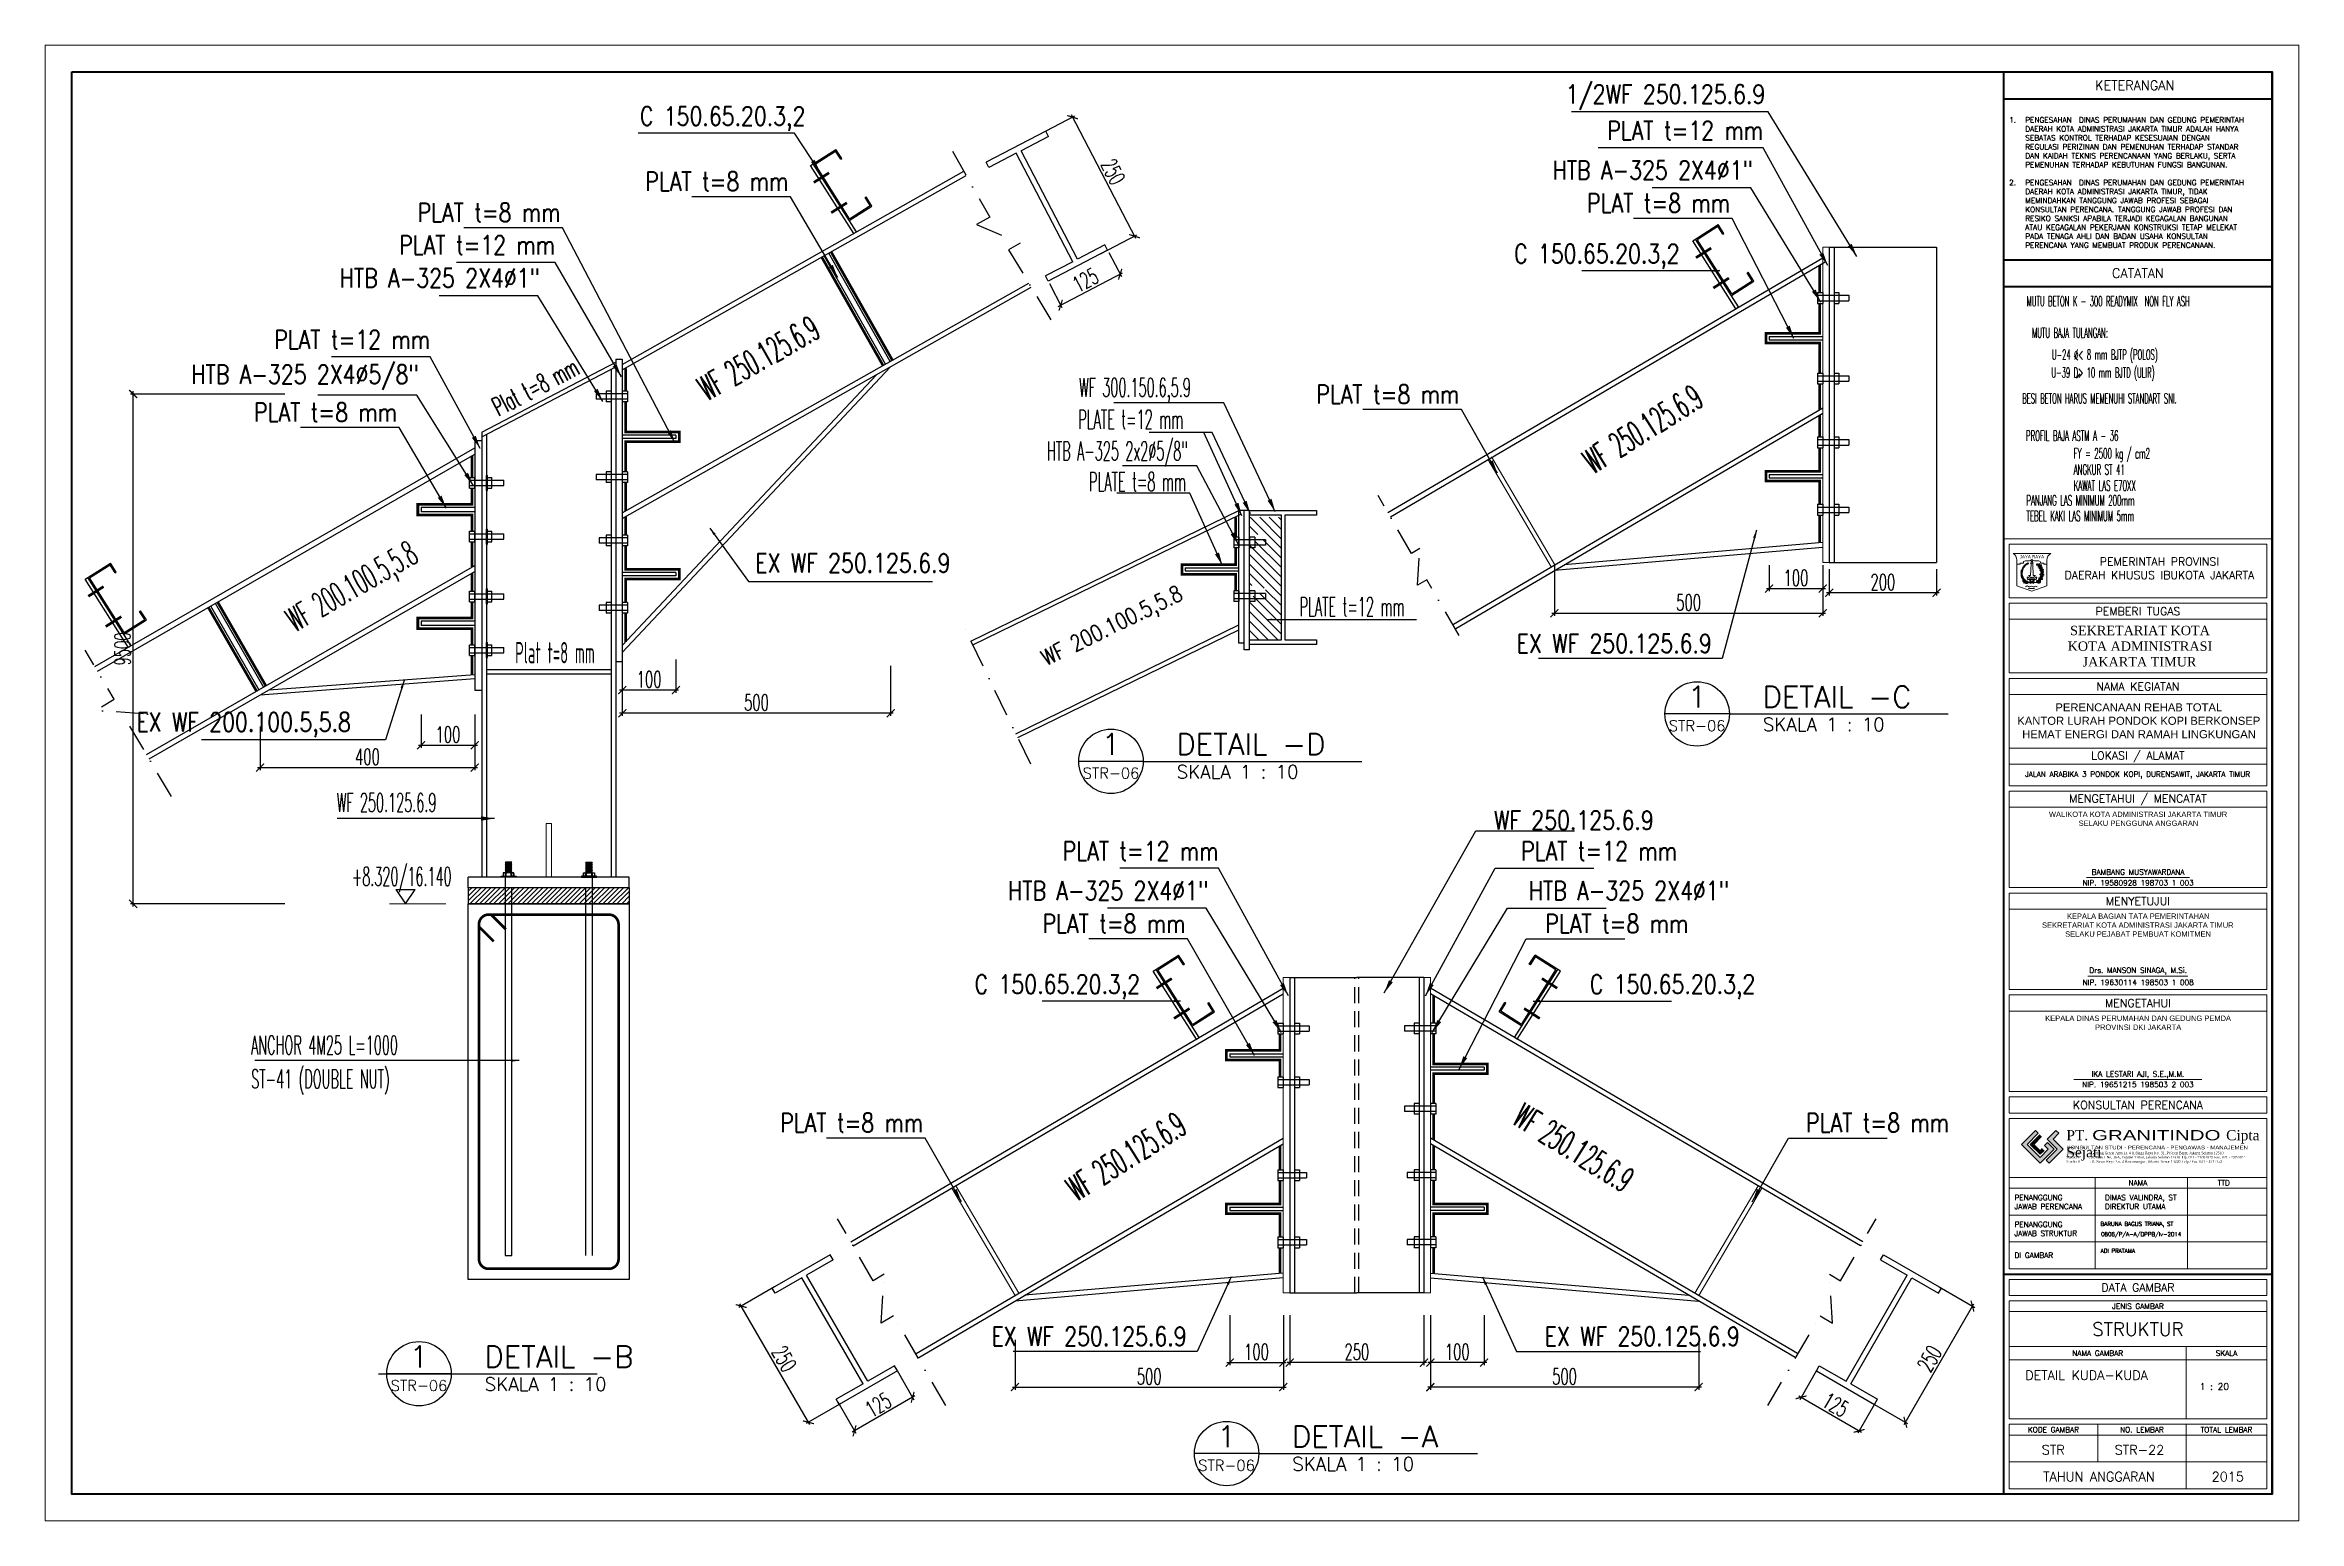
# Model space of a CAD drawing. Header units: inches. Extents: x 266054 to 836293, y -258454 to -102650.
# Drawn here: x 400477 to 442477, y -258434 to -230934 of the extents above; entities that cross this region are included whole.
import ezdxf
from ezdxf.enums import TextEntityAlignment as Align

# ---------------------------------------------------------------- set-up
doc = ezdxf.new("R2010")
doc.units = ezdxf.units.IN
doc.header["$LTSCALE"] = 800
doc.header["$MEASUREMENT"] = 0
for name, pattern in [('CENTER', [2, 1.25, -0.25, 0.25, -0.25]), ('CENTER2', [1.125, 0.75, -0.125, 0.125, -0.125]), ('DASHDOT2', [12.7, 6.35, -3.175, 0, -3.175]), ('HIDDEN', [0.375, 0.25, -0.125])]:
    doc.linetypes.add(name, pattern=pattern)
for name, color, linetype in [('01. WF', 3, 'Continuous'), ('04. BAUT', 4, 'Continuous'), ('06. PLAT', 5, 'Continuous'), ('BAUT', 2, 'Continuous'), ('HAT', 8, 'Continuous'), ('KOL', 5, 'Continuous'), ('LOGO', 7, 'Continuous'), ('PLAT', 1, 'Continuous'), ('pondasi', 7, 'Continuous'), ('PURLIN', 3, 'Continuous'), ('sloop', 4, 'Continuous'), ('TEXT', 4, 'Continuous'), ('TEXT1', 7, 'Continuous'), ('WF', 3, 'Continuous')]:
    doc.layers.add(name, color=color, linetype=linetype)
for name, color, linetype, lineweight in [('02. DIM', 251, 'Continuous', 5), ('03. HAT', 8, 'Continuous', 9), ('ars', 11, 'Continuous', 0), ('arsir', 8, 'Continuous', 0), ('AS', 8, 'CENTER2', 5), ('BAJA', 3, 'Continuous', 9), ('BESI', 1, 'Continuous', 13), ('DIM', 251, 'Continuous', 0), ('DM', 8, 'Continuous', 5), ('GRS KOP', 1, 'Continuous', 35), ('hacht', 8, 'Continuous', 5), ('HATCH', 8, 'Continuous', 9), ('kop', 7, 'Continuous', 20), ('NOT', 7, 'Continuous', 15)]:
    doc.layers.add(name, color=color, linetype=linetype, lineweight=lineweight)
doc.styles.add('BARU', font='arial.ttf')
doc.styles.add('DICK STYLE 100', font='romans.shx', dxfattribs={"width": 0.6, "height": 300})
doc.styles.add('rm', font='romans.shx', dxfattribs={"width": 0.6, "height": 250})
doc.styles.add('ROMANS', font='romans.shx', dxfattribs={"width": 0.8, "height": 0.25})
doc.styles.add('ROMANTIC', font='romans.shx', dxfattribs={"width": 0.55, "height": 250})
doc.styles.add('S', font='SIMPLEX', dxfattribs={"width": 1.1})
doc.styles.get("Standard").update_dxf_attribs({"font": 'romans.shx'})
doc.styles.add('TEXT', font='isocp3.shx', dxfattribs={"height": 300})
doc.styles.add('TX BR', font='romans.shx', dxfattribs={"width": 0.5, "height": 350})
doc.dimstyles.new('10', dxfattribs={"dimtxt": 300, "dimasz": 150, "dimexe": 50, "dimexo": 50, "dimgap": 50, "dimtad": 1, "dimdec": 0, "dimlfac": 0.1, "dimrnd": 1, "dimtxsty": 'DICK STYLE 100', "dimblk": 'ARCHTICK', "dimcen": 100, "dimdle": 50, "dimclrd": 18, "dimclre": 18, "dimclrt": 7, "dimadec": 0, "dimazin": 2, "dimtfac": 1, "dimtdec": 0, "dimtix": 1, "dimtmove": 0, "dimatfit": 3, "dimfxl": 0, "dimarcsym": 0})
doc.dimstyles.new('100', dxfattribs={"dimtxt": 350, "dimasz": 150, "dimexe": 100, "dimexo": 100, "dimgap": 50, "dimtad": 1, "dimdec": 0, "dimrnd": 1, "dimtxsty": 'ROMANTIC', "dimblk": 'ARCHTICK', "dimcen": 25, "dimdle": 100, "dimclrd": 16, "dimclre": 16, "dimclrt": 7, "dimadec": 0, "dimazin": 2, "dimtfac": 1, "dimtdec": 0, "dimtix": 1, "dimtmove": 0, "dimatfit": 3, "dimfxl": 0, "dimarcsym": 0})
doc.dimstyles.new('100 A', dxfattribs={"dimtxt": 250, "dimasz": 150, "dimexe": 50, "dimexo": 50, "dimgap": 50, "dimtad": 1, "dimdec": 0, "dimrnd": 1, "dimtxsty": 'DICK STYLE 100', "dimblk": 'ARCHTICK', "dimcen": 100, "dimdle": 50, "dimclrd": 18, "dimclre": 18, "dimclrt": 7, "dimadec": 0, "dimazin": 2, "dimtfac": 1, "dimtdec": 0, "dimtix": 1, "dimtmove": 0, "dimatfit": 3, "dimfxl": 0, "dimarcsym": 0})
doc.dimstyles.new('10A', dxfattribs={"dimtxt": 350, "dimasz": 125, "dimexe": 100, "dimexo": 50, "dimgap": 100, "dimtad": 1, "dimdec": 0, "dimlfac": 0.1, "dimzin": 0, "dimdsep": 46, "dimtxsty": 'TX BR', "dimblk1": 'ARCHTICK', "dimblk2": 'ARCHTICK', "dimsah": 1, "dimcen": 0.09, "dimclrd": 8, "dimclre": 8, "dimclrt": 3, "dimadec": 0, "dimazin": 0, "dimtfac": 1, "dimtdec": 0, "dimtix": 1, "dimtmove": 2, "dimatfit": 3, "dimfxl": 0, "dimtolj": 1, "dimtzin": 0, "dimarcsym": 0})
doc.dimstyles.new('Copy of 100', dxfattribs={"dimtxt": 200, "dimasz": 100, "dimexe": 50, "dimexo": 100, "dimgap": 50, "dimtad": 1, "dimdec": 0, "dimzin": 0, "dimdsep": 46, "dimtxsty": 'rm', "dimblk": 'ARCHTICK', "dimcen": 0.09, "dimclrd": 16, "dimclre": 16, "dimclrt": 7, "dimadec": 0, "dimazin": 0, "dimtfac": 1, "dimtdec": 0, "dimtix": 1, "dimtmove": 2, "dimatfit": 3, "dimfxl": 0, "dimtolj": 1, "dimtzin": 0, "dimarcsym": 0})
doc.dimstyles.get("Standard").update_dxf_attribs({"dimtxt": 0.18, "dimasz": 0.18, "dimexe": 0.18, "dimexo": 0.0625, "dimgap": 0.09, "dimtad": 0, "dimtih": 1, "dimtoh": 1, "dimdec": 4, "dimzin": 0, "dimdsep": 46, "dimtxsty": 'Standard', "dimcen": 0.09, "dimadec": 0, "dimazin": 0, "dimtfac": 1, "dimtdec": 4, "dimtofl": 0, "dimtmove": 0, "dimatfit": 3, "dimfxl": 0, "dimtolj": 1, "dimtzin": 0, "dimarcsym": 0})

msp = doc.modelspace()

# ---------------------------------------------------------------- texts
at = {"layer": 'TEXT', "style": 'ROMANS'}
for s, height, rotation, width, p in [('WF 250.125.6.9', 463.32, 29.5, 0.5, (412816.4, -237574.2)), ('Plat t=8 mm', 350, 27.68723, 0.55, (408930, -237858)), ('WF 250.125.6.9', 463.32, 32, 0.5, (429327.9, -238936.6)), ('WF 250.125.6.9', 463.32, 328, 0.5, (427795.7, -251023)), ('WF 250.125.6.9', 463.32, 32, 0.5, (419699.9, -252490.3))]:
    msp.add_text(s, height=height, rotation=rotation, dxfattribs=dict(at, width=width)).set_placement(p)
at = {"layer": 'TEXT', "style": 'ROMANS', "width": 0.5}
for s, p in [('WF 300.150.6,5.9', (419743.3, -237489)), ('PLATE t=12 mm', (419730, -238083.2)), ('HTB A-325 2x2%%C5/8"', (419144.9, -238672.2)), ('PLATE t=8 mm', (419930.3, -239243.3)), ('PLATE t=12 mm', (423853.3, -241573.6)), ('ANCHOR 4M25 L=1000', (404314.5, -249742.5)), ('ST-41 (DOUBLE NUT)', (404317.6, -250373.5))]:
    msp.add_text(s, height=350, dxfattribs=at).set_placement(p)
for s, p in [('WF 250.125.6.9', (405909.4, -245048.4)), ('+8.320/16.140', (406192.9, -246425.2))]:
    msp.add_text(s, height=350, dxfattribs=at).set_placement(p, align=Align.MIDDLE_LEFT)
at = {"layer": 'TEXT', "char_height": 350, "style": 'ROMANS'}
for s, insert, attachment_point in [('1/2WF 250.125.6.9', (432532.6, -231906.8), 6), ('C 150.65.20.3,2', (414646.1, -232311.5), 6), ('PLAT t=12 mm', (432491.6, -232525), 6), ('HTB A-325 2X4%%C1"', (432300.9, -233264.1), 6), ('PLAT t=8 mm', (414326, -233473.7), 6), ('PLAT t=8 mm', (410081.7, -234052.4), 6), ('PLAT t=8 mm', (431875.4, -233877.6), 6), ('PLAT t=12 mm', (409979.1, -234659.2), 6), ('C 150.65.20.3,2', (430935.9, -234875.2), 6), ('HTB A-325 2X4%%C1"', (409698.3, -235274.7), 6), ('PLAT t=12 mm', (407650.6, -236422.1), 6), ('HTB A-325 2X4%%C5/8"', (407438.8, -237127.5), 6), ('PLAT t=8 mm', (426829.7, -237439.6), 6), ('PLAT t=8 mm', (407034.4, -237774.8), 6), ('EX WF 250.125.6.9', (413712.3, -240585.2), 4), ('EX WF 250.125.6.9', (431535.9, -242083.6), 6), ('EX WF 200.100.5,5.8', (402180.6, -243601.3), 4), ('WF 250.125.6.9', (430453, -245378.1), 6), ('PLAT t=12 mm', (422344.2, -245950.3), 6), ('PLAT t=12 mm', (430886.3, -245950.3), 6), ('HTB A-325 2X4%%C1"', (422153.6, -246689.4), 6), ('HTB A-325 2X4%%C1"', (431857.3, -246689.4), 6), ('PLAT t=8 mm', (421728, -247302.9), 6), ('PLAT t=8 mm', (431097.4, -247302.9), 6), ('C 150.65.20.3,2', (420884.2, -248486.2), 6), ('C 150.65.20.3,2', (432346.4, -248486.2), 6), ('PLAT t=8 mm', (416840.4, -251014), 6), ('PLAT t=8 mm', (435956.1, -251014), 6), ('EX WF 250.125.6.9', (421749, -254994.2), 6), ('EX WF 250.125.6.9', (432058.5, -254994.2), 6)]:
    msp.add_mtext(s, dxfattribs=dict(at, insert=insert, attachment_point=attachment_point))
at = {"layer": 'TEXT', "insert": (421659.6, -241162.4), "char_height": 300, "attachment_point": 6, "rotation": 26, "style": 'ROMANS'}
msp.add_mtext('WF 200.100.5,5.8', dxfattribs=at)
at = {"layer": 'TEXT1', "style": 'ROMANS', "width": 0.5}
msp.add_text('WF 200.100.5,5.8', height=450, rotation=29.91628, dxfattribs=at).set_placement((405027.9, -241685.9), align=Align.MIDDLE_LEFT)
at = {"layer": 'TEXT1', "style": 'TEXT', "width": 0.55}
msp.add_text('Plat t=8 mm', height=400, dxfattribs=at).set_placement((409234.8, -242455.6))

# ---------------------------------------------------------------- blocks, each defined once
blk = doc.blocks.new('_ArchTick')
at = {"layer": 'LOGO', "color": 0, "const_width": 0.15}
blk.add_lwpolyline([(-0.5, -0.5), (0.5, 0.5)], dxfattribs=at)
blk = doc.blocks.new('logo granitindo baru')
at = {"layer": 'LOGO'}
for points in [[(1.03, 1.463), (0.916, 1.574), (0.366, 1.024), (1.1, 0.289), (1.652, 0.843), (1.392, 1.098), (1.281, 0.987), (1.423, 0.84), (1.102, 0.519), (0.594, 1.025)], [(1.721, 1.576), (1.381, 1.236), (1.771, 0.842), (1.341, 0.407), (1.454, 0.294), (2.001, 0.844), (1.609, 1.237), (1.835, 1.464)]]:
    blk.add_hatch(color=8, dxfattribs=at).paths.add_polyline_path(points)
at = {"layer": 'Defpoints'}
blk.add_point((9.7, 0), dxfattribs=at)
at = {"layer": 'LOGO'}
blk.add_lwpolyline([(1.03, 1.463), (0.916, 1.574), (0.366, 1.024), (1.1, 0.289), (1.652, 0.843), (1.392, 1.098), (1.281, 0.987), (1.423, 0.84), (1.102, 0.519), (0.594, 1.025), (1.03, 1.463), (0.916, 1.574)], dxfattribs=at)
at = {"layer": 'LOGO', "lineweight": 13}
for points in [[(1.089, 1.403), (0.713, 1.026), (1.101, 0.638), (1.258, 0.794)], [(1.112, 1.38), (0.759, 1.026), (1.101, 0.683), (1.235, 0.817)], [(1.134, 1.357), (0.803, 1.026), (1.101, 0.728), (1.213, 0.839)], [(1.157, 1.334), (0.85, 1.026), (1.101, 0.775), (1.189, 0.863)]]:
    blk.add_lwpolyline(points, dxfattribs=at)
at = {"layer": 'LOGO', "lineweight": 0}
blk.add_lwpolyline([(1.721, 1.576), (1.381, 1.236), (1.771, 0.842), (1.341, 0.407), (1.454, 0.294), (2.001, 0.844), (1.609, 1.237), (1.835, 1.464), (1.721, 1.576)], dxfattribs=at)
at = {"layer": 'LOGO', "insert": (2.134, 0.975), "char_height": 0.1, "attachment_point": 1}
blk.add_mtext_dynamic_manual_height_columns('{\\f@Arial Unicode MS|b0|i0|c0|p34;\\H1.4x;\\W1.2;KONSULTAN STUDI - PERENCANA - PENGAWAS - MANAJEMEN\\fTimes New Roman|b0|i0|c0|p18;\\P\\pt0.9;\\H0.71429x;\\W1;Domisili ^I: Gedung Graha Arsa Lt. 4 Jl.Siaga Raya No. 31, Pejaten Barat, Jakarta Selatan 12510\\PStudio I ^I: Jl. Batu I No. 36A, Pejaten Timur, Jakarta Selatan 12510 Tlp. 021 - 71082879 Fax. 021 - 7972072\\PStudio II          : Jl. Sawo Raya No. 4 Rawamangun, Jakarta Timur 13220 Telp / Fax. 021 - 4717152}', width=9.56937, gutter_width=0, heights=[1.67], dxfattribs=at)
at = {"layer": 'LOGO', "insert": (2.134, 1.589), "char_height": 0.4, "width": 7.66452, "attachment_point": 1}
blk.add_mtext('{\\fTimes New Roman|b0|i0|c0|p18;PT. \\fCityBlueprint|b0|i0|c2|p2;\\W1.5;GRANITINDO \\fTimes New Roman|b0|i0|c0|p18;\\W1;Cipta Sejati}', dxfattribs=at)
blk = doc.blocks.new('kop')
at = {"layer": 'ars'}
for p, q in [((74.316, 35.599), (74.29, 35.614)), ((74.328, 35.595), (74.333, 35.581)), ((74.373, 35.526), (74.347, 35.541)), ((74.373, 35.526), (74.375, 35.555)), ((74.395, 35.468), (74.406, 35.457)), ((74.408, 35.467), (74.408, 35.452)), ((74.429, 35.366), (74.409, 35.388)), ((74.425, 35.289), (74.43, 35.273)), ((74.429, 35.366), (74.437, 35.394)), ((74.436, 35.304), (74.431, 35.29)), ((74.267, 34.989), (74.296, 34.992)), ((74.332, 35.048), (74.331, 35.078)), ((74.347, 35.066), (74.372, 35.081)), ((74.416, 35.202), (74.401, 35.228)), ((74.416, 35.202), (74.434, 35.225))]:
    blk.add_line(p, q, dxfattribs=at)
for centre, radius, start, end in [((73.61, 35.253), 0.061, 2.2926, 66.75394), ((73.696, 35.312), 0.061, 182.2926, 246.75394), ((73.7, 35.362), 0.061, 172.39949, 236.86083), ((73.607, 35.319), 0.061, 352.39949, 56.86083), ((73.711, 35.414), 0.061, 164.61904, 229.08037), ((73.612, 35.384), 0.061, 344.61904, 49.08037), ((74.072, 35.315), 0.405, 114.0856, 237.63251), ((73.728, 35.316), 0.061, 120.67989, 185.14122), ((73.636, 35.364), 0.061, 300.67989, 5.14122), ((73.717, 35.456), 0.0488, 158.86486, 223.3262), ((73.73, 35.271), 0.061, 130.573, 195.03434), ((73.647, 35.424), 0.061, 292.89943, 357.36077), ((73.732, 35.365), 0.061, 112.89943, 177.36077), ((73.632, 35.302), 0.061, 310.573, 15.03434), ((73.636, 35.44), 0.0488, 338.86486, 43.3262), ((73.667, 35.469), 0.0488, 287.14526, 351.60659), ((73.73, 35.415), 0.0488, 107.14526, 171.60659), ((73.736, 35.493), 0.0488, 150.29963, 214.76097), ((73.654, 35.489), 0.0488, 330.29963, 34.76097), ((73.743, 35.451), 0.0488, 98.58003, 163.04136), ((73.689, 35.513), 0.0488, 278.58003, 343.04136), ((73.756, 35.528), 0.0488, 145.79893, 210.26027), ((73.673, 35.531), 0.0488, 325.79893, 30.26027), ((73.71, 35.552), 0.0488, 274.07933, 338.54067), ((73.759, 35.485), 0.0488, 94.07933, 158.54067), ((73.78, 35.56), 0.0488, 139.36791, 203.82924), ((73.698, 35.572), 0.0488, 319.36791, 23.82924), ((73.778, 35.517), 0.0488, 87.6483, 152.10964), ((73.737, 35.589), 0.0488, 267.6483, 332.10964), ((73.807, 35.589), 0.0488, 133.84164, 198.30297), ((73.727, 35.609), 0.0488, 313.84164, 18.30297), ((73.801, 35.547), 0.0488, 82.12203, 146.58337), ((73.767, 35.622), 0.0488, 262.12203, 326.58337), ((73.831, 35.612), 0.0439, 126.62395, 191.08528), ((73.761, 35.639), 0.0439, 306.62395, 11.08528), ((73.821, 35.575), 0.0439, 74.90434, 139.36568), ((73.799, 35.646), 0.0439, 254.90434, 319.36568), ((73.848, 35.632), 0.0352, 123.96096, 188.42229), ((73.794, 35.656), 0.0352, 303.96096, 8.42229), ((73.839, 35.603), 0.0352, 72.24135, 136.70269), ((73.824, 35.66), 0.0352, 252.24135, 316.70269), ((73.821, 35.676), 0.0352, 297.74061, 2.20194), ((73.873, 35.647), 0.0352, 117.74061, 182.20194), ((73.86, 35.619), 0.0352, 66.021, 130.48234), ((73.852, 35.677), 0.0352, 246.021, 310.48234), ((73.892, 35.661), 0.0281, 113.40069, 177.86202), ((73.852, 35.688), 0.0281, 293.40069, 357.86202), ((73.88, 35.64), 0.0281, 61.68108, 126.14242), ((73.877, 35.687), 0.0281, 241.68108, 306.14242), ((73.876, 35.701), 0.0281, 293.40069, 357.86202), ((73.915, 35.674), 0.0281, 113.40069, 177.86202), ((73.904, 35.653), 0.0281, 61.68108, 126.14242), ((73.901, 35.7), 0.0281, 241.68108, 306.14242), ((73.911, 35.713), 0.0281, 260.93685, 325.39819), ((73.93, 35.669), 0.0281, 80.93685, 145.39819), ((74.027, 35.315), 0.405, 302.36749, 44.48513), ((74.279, 35.674), 0.0613, 235.51536, 280.6207), ((74.24, 35.613), 0.0507, 1.42482, 71.62404), ((74.336, 35.601), 0.0613, 235.51536, 280.6207), ((74.383, 35.652), 0.0795, 151.18188, 225.99565), ((74.296, 35.54), 0.0507, 1.42482, 71.62404), ((74.32, 35.44), 0.0795, 20.9123, 95.72607), ((74.387, 35.547), 0.0795, 200.9123, 275.72607), ((74.259, 35.633), 0.0795, 331.18188, 45.99565), ((74.406, 35.596), 0.0507, 162.59462, 232.79384), ((74.417, 35.449), 0.0613, 217.22881, 262.33415), ((74.333, 35.6), 0.0613, 313.59796, 358.7033), ((74.458, 35.361), 0.0795, 171.16409, 245.97786), ((74.347, 35.301), 0.0795, 351.16409, 65.97786), ((74.361, 35.403), 0.0507, 343.13827, 53.33749), ((74.357, 35.252), 0.0507, 331.52956, 41.72878), ((74.479, 35.504), 0.0795, 133.19986, 208.01363), ((74.354, 35.525), 0.0795, 313.19986, 28.01363), ((74.476, 35.427), 0.0507, 150.06789, 220.26711), ((74.483, 35.241), 0.0507, 128.27812, 198.47734), ((74.405, 35.377), 0.0795, 293.30268, 8.11645), ((74.515, 35.315), 0.0795, 113.30268, 188.11645), ((74.406, 35.447), 0.0613, 301.07123, 346.17657), ((73.623, 35.191), 0.061, 12.66278, 77.12411), ((73.696, 35.264), 0.061, 192.66278, 257.12411), ((73.702, 35.225), 0.061, 200.21515, 264.67648), ((73.639, 35.143), 0.061, 20.21515, 84.67648), ((73.715, 35.183), 0.061, 206.16011, 270.62144), ((73.661, 35.095), 0.061, 26.16011, 90.62144), ((73.738, 35.23), 0.061, 140.94317, 205.40451), ((73.736, 35.145), 0.061, 208.50798, 272.96932), ((73.685, 35.055), 0.061, 28.50798, 92.96932), ((73.635, 35.243), 0.061, 320.94317, 25.40451), ((73.751, 35.19), 0.061, 140.94317, 205.40451), ((73.649, 35.203), 0.061, 320.94317, 25.40451), ((73.716, 35.015), 0.061, 40.03108, 104.49242), ((73.747, 35.113), 0.061, 220.03108, 284.49242), ((73.768, 35.153), 0.061, 146.90284, 211.36418), ((73.665, 35.155), 0.061, 326.90284, 31.36418), ((73.75, 34.978), 0.061, 49.20062, 113.66196), ((73.766, 35.08), 0.061, 229.20062, 293.66196), ((73.791, 35.115), 0.061, 146.69526, 211.1566), ((73.688, 35.117), 0.061, 326.69526, 31.1566), ((73.816, 35.084), 0.061, 144.86352, 209.32486), ((73.713, 35.089), 0.061, 324.86352, 29.32486), ((73.785, 34.949), 0.061, 44.42228, 108.88361), ((73.809, 35.049), 0.061, 224.42228, 288.88361), ((73.844, 35.054), 0.061, 144.49027, 208.9516), ((73.741, 35.059), 0.061, 324.49027, 28.9516), ((73.875, 35.031), 0.061, 156.18026, 220.64159), ((73.773, 35.016), 0.061, 336.18026, 40.64159), ((74.361, 35.052), 0.0795, 137.1076, 211.92137), ((74.235, 35.064), 0.0795, 317.1076, 31.92137), ((74.342, 34.969), 0.0507, 83.44322, 153.64244), ((74.332, 35.042), 0.0613, 234.44656, 279.55191), ((74.364, 34.993), 0.0612, 69.89618, 144.70994), ((74.335, 35.085), 0.0612, 249.89618, 324.70994), ((74.377, 35.119), 0.0613, 176.98724, 222.09259), ((74.304, 35.12), 0.0507, 302.89671, 13.09593), ((74.439, 35.186), 0.0795, 153.08913, 227.9029), ((74.422, 35.286), 0.0613, 205.62009, 250.72544), ((74.314, 35.163), 0.0795, 333.08913, 47.9029), ((74.423, 35.078), 0.0507, 106.58179, 176.78101), ((74.386, 35.141), 0.0613, 257.58513, 302.69047), ((74.396, 35.228), 0.0795, 271.02002, 345.83379), ((74.475, 35.129), 0.0795, 91.02002, 165.83379), ((74.425, 35.285), 0.0613, 279.28146, 324.3868)]:
    blk.add_arc(centre, radius, start, end, dxfattribs=at)
at = {"layer": 'ars', "color": 11}
for centre, radius, start, end in [((74.285, 34.995), 0.0613, 158.86957, 203.97492), ((74.216, 35.02), 0.0507, 284.77904, 354.97826), ((74.235, 34.986), 0.016, 270, 302.36749)]:
    blk.add_arc(centre, radius, start, end, dxfattribs=at)
at = {"layer": 'ars'}
for points, start_tangent, end_tangent in [([(74.256, 35.651), (74.261, 35.634), (74.244, 35.624), (74.224, 35.623), (74.22, 35.64), (74.234, 35.661), (74.239, 35.672), (74.256, 35.663), (74.256, 35.651)], (0.714442, -0.699695), (0.714442, -0.699695)), ([(74.313, 35.578), (74.318, 35.561), (74.301, 35.551), (74.281, 35.55), (74.277, 35.567), (74.29, 35.588), (74.296, 35.599), (74.312, 35.589), (74.313, 35.578)], (0.714442, -0.699695), (0.714442, -0.699695)), ([(74.388, 35.435), (74.388, 35.416), (74.369, 35.412), (74.349, 35.418), (74.351, 35.435), (74.37, 35.451), (74.378, 35.459), (74.391, 35.445), (74.388, 35.435)], (0.458819, -0.88853), (0.458819, -0.88853)), ([(74.39, 35.277), (74.386, 35.26), (74.366, 35.259), (74.348, 35.269), (74.353, 35.285), (74.375, 35.297), (74.385, 35.303), (74.395, 35.287), (74.39, 35.277)], (0.270637, -0.962681), (0.270637, -0.962681)), ([(74.365, 35.605), (74.376, 35.591), (74.394, 35.598), (74.407, 35.615), (74.395, 35.627), (74.37, 35.629), (74.358, 35.631), (74.356, 35.612), (74.365, 35.605)], (0.149901, -0.988701), (0.149901, -0.988701)), ([(74.438, 35.445), (74.446, 35.429), (74.465, 35.432), (74.481, 35.445), (74.473, 35.46), (74.449, 35.467), (74.438, 35.472), (74.431, 35.453), (74.438, 35.445)], (-0.068112, -0.997678), (-0.068112, -0.997678)), ([(74.454, 35.272), (74.455, 35.253), (74.474, 35.25), (74.494, 35.256), (74.492, 35.273), (74.472, 35.288), (74.463, 35.297), (74.451, 35.282), (74.454, 35.272)], (-0.433585, -0.901113), (-0.433585, -0.901113)), ([(74.257, 35.013), (74.242, 35.004), (74.228, 35.018), (74.222, 35.037), (74.238, 35.045), (74.261, 35.037), (74.273, 35.034), (74.268, 35.016), (74.257, 35.013)], (-0.515761, -0.856733), (-0.515761, -0.856733)), ([(74.345, 35.127), (74.333, 35.113), (74.316, 35.122), (74.305, 35.139), (74.317, 35.151), (74.342, 35.151), (74.354, 35.152), (74.355, 35.133), (74.345, 35.127)], (-0.223771, -0.974642), (-0.223771, -0.974642)), ([(74.343, 35.011), (74.331, 34.997), (74.342, 34.981), (74.36, 34.972), (74.371, 34.985), (74.367, 35.01), (74.367, 35.022), (74.348, 35.021), (74.343, 35.011)], (-0.942817, -0.33331), (-0.942817, -0.33331)), ([(74.408, 35.117), (74.403, 35.1), (74.419, 35.089), (74.439, 35.088), (74.443, 35.104), (74.431, 35.126), (74.426, 35.137), (74.409, 35.128), (74.408, 35.117)], (-0.735998, -0.676983), (-0.735998, -0.676983))]:
    blk.add_spline(points, degree=3, dxfattribs=dict(at, start_tangent=start_tangent, end_tangent=end_tangent))
for points in [[(74.24, 34.97), (74.265, 34.975), (74.316, 34.973), (74.354, 34.955)], [(74.24, 34.97), (74.263, 34.959), (74.313, 34.947), (74.354, 34.955)]]:
    blk.add_spline(points, degree=3, dxfattribs=at)
at = {"layer": 'GRS KOP'}
for p, q in [((73, 1), (73, 54)), ((83, 1), (83, 54)), ((73, 53), (83, 53)), ((73, 47), (83, 47)), ((73, 46), (83, 46)), ((73, 9.2), (83, 9.2))]:
    blk.add_line(p, q, dxfattribs=at)
blk.add_lwpolyline([(1, 54), (83, 54), (83, 1), (1, 1)], close=True, dxfattribs=at)
at = {"layer": 'kop', "color": 7}
for p, q in [((84, 55), (0, 55)), ((0, 55), (0, 0)), ((84, 55), (84, 0)), ((84, 55), (84, 0)), ((73.999, 35.69), (74.099, 35.69)), ((74.019, 35.67), (73.999, 35.23)), ((74.029, 35.698), (74.069, 35.698)), ((74.079, 35.67), (74.099, 35.23)), ((73.869, 35.17), (73.919, 35.17)), ((73.869, 35.17), (73.889, 35.09)), ((73.889, 35.09), (74.209, 35.09)), ((73.919, 35.23), (73.919, 35.228)), ((73.919, 35.23), (73.999, 35.23)), ((73.919, 35.228), (73.924, 35.228)), ((73.919, 35.17), (73.929, 35.13)), ((73.929, 35.13), (74.17, 35.13)), ((73.989, 35.15), (74.029, 35.15)), ((74.069, 35.15), (74.109, 35.15)), ((74.099, 35.23), (74.18, 35.23)), ((74.17, 35.13), (74.18, 35.17)), ((74.175, 35.228), (74.18, 35.228)), ((74.18, 35.23), (74.18, 35.228)), ((74.18, 35.17), (74.229, 35.17)), ((74.209, 35.09), (74.229, 35.17)), ((0, 0), (84, 0))]:
    blk.add_line(p, q, dxfattribs=at)
at = {"layer": 'kop'}
for p, q in [((83, 36.6), (73, 36.6)), ((73.2, 34.4), (73.2, 36.4)), ((82.8, 36.4), (73.2, 36.4)), ((82.8, 34.4), (82.8, 36.4)), ((82.8, 34.4), (73.2, 34.4)), ((73.2, 31.6), (73.2, 34.2)), ((82.8, 34.2), (73.2, 34.2)), ((82.8, 31.6), (82.8, 34.2)), ((82.8, 33.6), (73.2, 33.6)), ((82.8, 31.6), (73.2, 31.6)), ((73.2, 27.4), (73.2, 31.4)), ((82.8, 31.4), (73.2, 31.4)), ((82.8, 27.4), (82.8, 31.4)), ((82.8, 30.8), (73.2, 30.8)), ((82.8, 28.8), (73.2, 28.8)), ((82.8, 28.2), (73.2, 28.2)), ((82.8, 27.4), (73.2, 27.4)), ((73.2, 23.6), (73.2, 27.2)), ((82.8, 27.2), (73.2, 27.2)), ((82.8, 23.6), (82.8, 27.2)), ((82.8, 26.6), (73.2, 26.6)), ((82.8, 23.6), (73.2, 23.6)), ((76.089, 23.976), (79.928, 23.976)), ((73.2, 19.8), (73.2, 23.4)), ((82.8, 23.4), (73.2, 23.4)), ((82.8, 22.8), (73.2, 22.8)), ((82.8, 19.8), (82.8, 23.4)), ((76.127, 20.296), (79.863, 20.296)), ((82.8, 19.8), (73.2, 19.8)), ((73.2, 16), (73.2, 19.6)), ((82.8, 19.6), (73.2, 19.6)), ((82.8, 16), (82.8, 19.6)), ((82.8, 19), (73.2, 19)), ((82.8, 16), (73.2, 16)), ((73.2, 9.4), (73.2, 15)), ((82.8, 15), (73.2, 15)), ((82.8, 9.4), (82.8, 15)), ((82.8, 12.8), (73.2, 12.8)), ((76.4, 9.4), (76.4, 12.8)), ((79.842, 9.4), (79.842, 12.8)), ((82.8, 12.4), (73.2, 12.4)), ((73.2, 12.4), (73.2, 11.4)), ((82.8, 11.4), (73.2, 11.4)), ((82.8, 10.4), (73.2, 10.4)), ((82.8, 9.4), (73.2, 9.4)), ((73.2, 7.8), (82.8, 7.8)), ((73.2, 6.5), (82.8, 6.5)), ((73.2, 6), (82.8, 6)), ((79.8, 3.8), (79.8, 6.5)), ((76.5, 2.2), (76.5, 3.6)), ((79.8, 1.2), (79.8, 3.6)), ((73.2, 3.2), (82.8, 3.2)), ((73.2, 2.2), (82.8, 2.2))]:
    blk.add_line(p, q, dxfattribs=at)
at = {"layer": 'kop', "color": 5}
for p, q in [((74.749, 36.05), (73.35, 36.05)), ((73.489, 35.81), (73.489, 34.85)), ((73.489, 35.65), (73.609, 35.65)), ((73.609, 35.69), (73.609, 35.65)), ((73.609, 35.69), (73.729, 35.69)), ((73.729, 35.73), (73.729, 35.69)), ((74.369, 35.73), (74.369, 35.69)), ((74.489, 35.69), (74.369, 35.69)), ((74.489, 35.69), (74.489, 35.65)), ((74.609, 35.65), (74.489, 35.65)), ((74.609, 35.81), (74.609, 34.85)), ((73.489, 34.85), (74.049, 34.65)), ((74.019, 34.95), (73.965, 35.022)), ((74.049, 34.986), (73.997, 35.046)), ((74.019, 34.95), (74.004, 34.93)), ((74.049, 34.986), (74.101, 35.046)), ((74.049, 34.65), (74.609, 34.85)), ((74.079, 34.95), (74.133, 35.022)), ((74.079, 34.95), (74.094, 34.93))]:
    blk.add_line(p, q, dxfattribs=at)
at = {"layer": 'kop', "color": 7}
for points in [[(74.029, 35.698), (74.027, 35.701), (74.025, 35.704), (74.024, 35.707), (74.023, 35.71), (74.022, 35.713), (74.021, 35.715), (74.021, 35.718), (74.02, 35.72), (74.02, 35.723), (74.02, 35.725), (74.02, 35.728), (74.02, 35.731), (74.021, 35.733), (74.021, 35.736), (74.022, 35.738), (74.023, 35.741), (74.025, 35.743), (74.026, 35.746), (74.028, 35.749), (74.031, 35.753), (74.034, 35.758), (74.038, 35.763), (74.043, 35.77), (74.049, 35.778)], [(74.069, 35.698), (74.072, 35.701), (74.074, 35.704), (74.075, 35.707), (74.076, 35.71), (74.077, 35.713), (74.078, 35.715), (74.078, 35.718), (74.079, 35.72), (74.079, 35.723), (74.079, 35.725), (74.079, 35.728), (74.079, 35.731), (74.078, 35.733), (74.077, 35.736), (74.077, 35.738), (74.076, 35.741), (74.074, 35.743), (74.073, 35.746), (74.071, 35.749), (74.068, 35.753), (74.065, 35.758), (74.061, 35.763), (74.056, 35.77), (74.049, 35.778)]]:
    blk.add_lwpolyline(points, dxfattribs=at)
at = {"layer": 'kop', "color": 1}
blk.add_lwpolyline([(73.864, 34.97), (74.235, 34.97)], close=True, dxfattribs=at)
at = {"layer": 'kop', "color": 5}
for points in [[(74.004, 34.97), (73.974, 34.93)], [(74.094, 34.97), (74.124, 34.93)]]:
    blk.add_lwpolyline(points, dxfattribs=at)
at = {"layer": 'kop'}
blk.add_lwpolyline([(75.615, 16.449), (80.377, 16.449)], dxfattribs=at)
for points in [[(73.2, 15.2), (82.8, 15.2), (82.8, 15.8), (73.2, 15.8)], [(73.2, 8.4), (82.8, 8.4), (82.8, 9), (73.2, 9)], [(73.2, 3.8), (82.8, 3.8), (82.8, 8.2), (73.2, 8.2)], [(73.2, 1.2), (82.8, 1.2), (82.8, 3.6), (73.2, 3.6)]]:
    blk.add_lwpolyline(points, close=True, dxfattribs=at)
at = {"layer": 'kop', "color": 5}
for centre, radius, start, end in [((73.214, 35.81), 0.276, 0, 60.51287), ((73.769, 35.73), 0.04, 90, 180), ((74.329, 35.73), 0.04, 0, 90), ((74.885, 35.81), 0.276, 119.48713, 180), ((73.981, 35.034), 0.02, 36.8699, 216.8699), ((74.117, 35.034), 0.02, 323.1301, 143.1301)]:
    blk.add_arc(centre, radius, start, end, dxfattribs=at)
at = {"layer": 'kop', "color": 7}
for centre, radius, start, end in [((73.992, 35.663), 0.0283, 15, 75), ((74.107, 35.663), 0.0283, 105, 165), ((73.874, 35.119), 0.12, 15, 65.38943), ((74.049, 35.15), 0.02, 0, 180), ((74.225, 35.119), 0.12, 114.61057, 165)]:
    blk.add_arc(centre, radius, start, end, dxfattribs=at)
at = {"layer": 'kop', "color": 1}
blk.add_arc((73.864, 34.986), 0.016, 237.63251, 270, dxfattribs=at)
at = {"layer": 'kop', "color": 5}
for points in [[(74.049, 35.83), (74.026, 35.807), (73.995, 35.793), (73.915, 35.782), (73.841, 35.777), (73.769, 35.77)], [(74.049, 35.83), (74.073, 35.807), (74.104, 35.793), (74.184, 35.782), (74.258, 35.777), (74.329, 35.77)], [(73.817, 34.99), (73.8, 34.984), (73.769, 34.992), (73.719, 35.01), (73.685, 35.041)], [(73.833, 34.971), (73.81, 34.967), (73.791, 34.959), (73.758, 34.956), (73.727, 34.964)], [(73.876, 34.965), (73.861, 34.956), (73.828, 34.952), (73.8, 34.952), (73.786, 34.948)], [(73.809, 34.807), (73.883, 34.844), (73.957, 34.807), (74.044, 34.833), (74.12, 34.809), (74.194, 34.83), (74.244, 34.817)], [(73.919, 34.97), (73.899, 34.959), (73.887, 34.947), (73.846, 34.932), (73.828, 34.937)], [(73.907, 34.984), (73.879, 34.986), (73.865, 34.993), (73.845, 34.993)], [(73.919, 34.97), (73.906, 34.996), (73.879, 35.02), (73.876, 35.031)], [(73.914, 34.747), (73.954, 34.759), (73.999, 34.744), (74.049, 34.753), (74.094, 34.744), (74.126, 34.758), (74.151, 34.749)]]:
    blk.add_spline(points, degree=3, dxfattribs=at)
at = {"layer": 'TEXT'}
for p, q in [((75.623, 43.403), (75.76, 43.254)), ((75.835, 42.745), (75.7, 42.589))]:
    blk.add_line(p, q, dxfattribs=at)
at = {"xscale": 0.9500000000000454, "yscale": 0.9500000000000454, "zscale": 0.9500000000000454}
blk.add_blockref('logo granitindo baru', (73.307, 13.056), dxfattribs=at)
at = {"layer": 'kop'}
for s, height, p in [('KETERANGAN ', 0.35, (78, 53.5)), ('CATATAN', 0.35, (78, 46.5)), ('DAERAH KHUSUS IBUKOTA JAKARTA', 0.29998, (78.8, 35.25)), ('PEMERINTAH PROVINSI', 0.29998, (78.8, 35.75)), ('PEMBERI TUGAS', 0.3, (78, 33.9)), ('NAMA KEGIATAN', 0.3, (78, 31.1)), ('LOKASI / ALAMAT', 0.3, (78, 28.5)), ('JALAN ARABIKA 3 PONDOK KOPI, DURENSAWIT, JAKARTA TIMUR', 0.2, (77.986, 27.8)), ('MENGETAHUI / MENCATAT', 0.3, (78, 26.9)), ('NIP. 19580928 198703 1 003', 0.19926, (78.007, 23.78)), ('BAMBANG MUSYAWARDANA', 0.19926, (78.007, 24.183)), ('MENYETUJUI', 0.3, (78, 23.1)), ('NIP. 19630114 198503 1 008', 0.19926, (78.009, 20.071)), ('Drs. MANSON SINAGA, M.Si.', 0.19926, (78.009, 20.496)), ('MENGETAHUI', 0.3, (78, 19.3)), ('NIP. 19651215 198503 2 003', 0.2, (77.999, 16.264)), ('IKA LESTARI AJI, S.E.,M.M.', 0.2, (77.999, 16.625)), ('KONSULTAN PERENCANA', 0.3, (78, 15.5)), ('NAMA', 0.2, (78, 12.6)), ('TTD', 0.2, (81.2, 12.6)), ('DATA GAMBAR', 0.3, (78, 8.7)), ('JENIS GAMBAR', 0.2, (78, 8)), ('STRUKTUR', 0.5, (78, 7.146)), ('NAMA GAMBAR', 0.2, (76.5, 6.25)), ('SKALA', 0.2, (81.3, 6.25)), ('KODE GAMBAR', 0.2, (74.85, 3.4)), ('NO. LEMBAR', 0.2, (78.15, 3.4)), ('TOTAL LEMBAR', 0.2, (81.3, 3.4)), ('STR', 0.35, (74.844, 2.65)), ('TAHUN ANGGARAN', 0.35, (76.545, 1.65)), ('2015', 0.35, (81.349, 1.65))]:
    blk.add_text(s, height=height, dxfattribs=at).set_placement(p, align=Align.MIDDLE)
at = {"layer": 'kop', "color": 5, "style": 'BARU', "width": 0.9}
blk.add_text('JAYA RAYA', height=0.12, dxfattribs=at).set_placement((74.049, 35.93), align=Align.MIDDLE)
at = {"layer": 'kop'}
blk.add_text('0806/P/A-A/DPPB/Iv-2014', height=0.15, dxfattribs=at).set_placement((78.122, 10.609), align=Align.CENTER)
for s, insert, char_height, width, attachment_point in [('\\pi-0.6,l0.6,t0.6;1.^IPENGESAHAN  DINAS PERUMAHAN DAN GEDUNG PEMERINTAH DAERAH KOTA ADMINISTRASI JAKARTA TIMUR ADALAH HANYA SEBATAS KONTROL TERHADAP KESESUAIAN DENGAN REGULASI PERIZINAN DAN PEMENUHAN TERHADAP STANDAR DAN KAIDAH TEKNIS PERENCANAAN YANG BERLAKU, SERTA PEMENUHAN TERHADAP KEBUTUHAN FUNGSI BANGUNAN.\\P\\P2.^IPENGESAHAN  DINAS PERUMAHAN DAN GEDUNG PEMERINTAH DAERAH KOTA ADMINISTRASI JAKARTA TIMUR, TIDAK MEMINDAHKAN TANGGUNG JAWAB PROFESI SEBAGAI KONSULTAN PERENCANA. TANGGUNG JAWAB PROFESI DAN RESIKO SANKSI APABILA TERJADI KEGAGALAN BANGUNAN ATAU KEGAGALAN PEKERJAAN KONSTRUKSI TETAP MELEKAT PADA TENAGA AHLI DAN BADAN USAHA KONSULTAN PERENCANA YANG MEMBUAT PRODUK PERENCANAAN.', (73.2, 49.875), 0.2, 9.6, 4), ('PENANGGUNG\\PJAWAB PERENCANA', (73.4, 12.15), 0.2, 8.33062, 1), ('DIMAS VALINDRA, ST\\PDIREKTUR UTAMA', (76.77, 12.15), 0.2, 8.16499, 1), ('PENANGGUNG\\PJAWAB STRUKTUR', (73.4, 11.15), 0.2, 8.79211, 1), ('BARUNA BAGUS TRIANA, ST', (76.609, 11.143), 0.15, 4.04264, 1), ('ADI PRATAMA', (76.609, 10.143), 0.15, 4.04264, 1), ('DI GAMBAR', (73.4, 10), 0.2, 7.59768, 1)]:
    blk.add_mtext(s, dxfattribs=dict(at, insert=insert, char_height=char_height, width=width, attachment_point=attachment_point))
at = {"layer": 'kop', "attachment_point": 1, "style": 'BARU'}
for s, width, insert, char_height in [('\\pi1.4375;{\\fRomantic|b0|i0|c2|p2;SEKRETARIAT KOTA\\P\\pi1.3461;KOTA ADMINISTRASI\\P\\pi1.9027;JAKARTA TIMUR}', 7.94943, (74.033, 33.359), 0.35), ('\\pi1.4591;PERENCANAAN REHAB TOTAL\\P\\pi0.039313;KANTOR LURAH PONDOK KOPI BERKONSEP\\P\\pi0.2239;HEMAT ENERGI DAN RAMAH LINGKUNGAN', 9.08886, (73.464, 30.469), 0.3), ('\\pi0.65609;WALIKOTA KOTA ADMINISTRASI JAKARTA TIMUR\\P\\pi1.7645;SELAKU PENGGUNA ANGGARAN', 7.94943, (74.027, 26.434), 0.2), ('\\pi1.5072;KEPALA BAGIAN TATA PEMERINTAHAN\\P\\pi0.57794;SEKRETARIAT KOTA ADMINISTRASI JAKARTA TIMUR\\P\\pi1.4412;SELAKU PEJABAT PEMBUAT KOMITMEN', 8.28085, (73.847, 22.638), 0.2), ('\\pi0.5226;KEPALA DINAS PERUMAHAN DAN GEDUNG PEMDA \\P\\pi2.3784;PROVINSI DKI JAKARTA', 7.94943, (74.022, 18.833), 0.2)]:
    blk.add_mtext_dynamic_manual_height_columns(s, width=width, gutter_width=1.5, heights=[0], dxfattribs=dict(at, insert=insert, char_height=char_height))
at = {"layer": 'kop', "style": 'BARU', "flags": 4}
for p, height in [((73.8, 5.4), 0.35), ((73.8, 4.9), 0.35), ((80.303, 5.382), 0.25), ((73.8, 4.4), 0.35), ((80.303, 4.882), 0.25), ((80.303, 4.382), 0.25)]:
    blk.add_attdef('-', p, '', height=height, dxfattribs=at)
at = {"layer": 'kop', "flags": 4}
for tag, p in [('AR-00', (78.057, 2.648)), ('00', (81.238, 2.647))]:
    blk.add_attdef(tag, text='', height=0.35, dxfattribs=at).set_placement(p, align=Align.MIDDLE)
at = {"layer": 'TEXT', "style": 'ROMANS', "width": 0.5}
for s, height, p in [('MUTU BETON K - 300 READYMIX  NON FLY ASH', 0.37163, (73.854, 45.268)), (' BESI BETON HARUS MEMENUHI STANDART SNI.', 0.37163, (73.56, 41.646)), ('PROFIL BAJA ASTM A - 36 ', 0.38138, (73.826, 40.251)), ('FY = 2500 kg / cm2', 0.38138, (75.607, 39.592)), ('ANGKUR ST 41', 0.38138, (75.607, 38.99)), ('KAWAT LAS E70XX', 0.38138, (75.607, 38.393)), ('PANJANG LAS MINIMUM 200mm', 0.38138, (73.845, 37.84)), ('TEBEL KAKI LAS MINIMUM 5mm', 0.38138, (73.845, 37.26))]:
    blk.add_text(s, height=height, dxfattribs=at).set_placement(p)
for s, p in [('MUTU BAJA TULANGAN:', (75.47, 44.278)), ('U-24 %%C< 8 mm BJTP (POLOS)', (76.767, 43.437)), ('U-39 D> 10 mm BJTD (ULIR)', (76.699, 42.77))]:
    blk.add_text(s, height=0.37163, dxfattribs=at).set_placement(p, align=Align.MIDDLE)
blk = doc.blocks.new('Ndtpd')
at = {"lineweight": -3}
blk.add_line((0.747, 0), (-0.747, 0), dxfattribs=at)
blk.add_circle((0, 0), 0.747, dxfattribs=at)
at = {"color": 10, "lineweight": -3, "style": 'S', "width": 1.1, "flags": 4}
blk.add_attdef('NO', text='', height=0.5, dxfattribs=at).set_placement((0, 0.148), align=Align.CENTER)
blk.add_attdef('NDTPD', (1.516, 0.148), '', height=0.5, dxfattribs=at)
at = {"color": 5, "lineweight": -3, "style": 'S', "width": 1.1, "flags": 4}
blk.add_attdef('NOLBR', text='', height=0.3, dxfattribs=at).set_placement((0, -0.398), align=Align.CENTER)
blk.add_attdef('SKALA', (1.523, -0.398), '', height=0.3, dxfattribs=at)
blk = doc.blocks.new('*D174')
at = {"layer": 'arsir', "color": 18, "lineweight": -2}
for p, q in [((418991, -232608), (419669, -232255)), ((420802, -234540), (419602, -232233)), ((420145, -234825), (420824, -234472))]:
    blk.add_line(p, q, dxfattribs=at)
at = {"layer": 'Defpoints', "color": 0}
for p in [(418946, -232631), (419625, -232278), (420101, -234849)]:
    blk.add_point(p, dxfattribs=at)
at = {"layer": 'arsir', "color": 18, "lineweight": -2, "xscale": 150, "yscale": 150, "zscale": 150}
for p, rotation in [((419625, -232278), 117.4999999988944), ((420779, -234495), 297.4999999988944)]:
    blk.add_blockref('_ArchTick', p, dxfattribs=dict(at, rotation=rotation))
at = {"layer": 'arsir', "color": 7, "insert": (420380, -233294), "char_height": 300, "attachment_point": 5, "rotation": 297.5, "style": 'DICK STYLE 100'}
blk.add_mtext('250', dxfattribs=at)
blk = doc.blocks.new('*D177')
at = {"layer": 'arsir', "color": 18, "lineweight": -2}
for p, q in [((419358, -235804), (420556, -235181)), ((420301, -234801), (420534, -235248)), ((419192, -235378), (419426, -235826))]:
    blk.add_line(p, q, dxfattribs=at)
at = {"layer": 'Defpoints', "color": 0}
for p in [(420278, -234756), (419169, -235333), (420511, -235204)]:
    blk.add_point(p, dxfattribs=at)
at = {"layer": 'arsir', "color": 18, "lineweight": -2, "xscale": 150, "yscale": 150, "zscale": 150}
for p, rotation in [((420511, -235204), 27.49999999970727), ((419403, -235781), 207.4999999997073)]:
    blk.add_blockref('_ArchTick', p, dxfattribs=dict(at, rotation=rotation))
at = {"layer": 'arsir', "color": 7, "insert": (419865, -235315), "char_height": 300, "attachment_point": 5, "rotation": 27.5, "style": 'DICK STYLE 100'}
blk.add_mtext('125', dxfattribs=at)
blk = doc.blocks.new('*D175')
at = {"layer": 'arsir', "color": 18, "lineweight": -2}
for p, q in [((407484, -243406), (407484, -244029)), ((408484, -243406), (408484, -244029)), ((407434, -243979), (408534, -243979))]:
    blk.add_line(p, q, dxfattribs=at)
at = {"layer": 'Defpoints', "color": 0}
for p in [(407484, -243356), (408484, -243356), (408484, -243979)]:
    blk.add_point(p, dxfattribs=at)
at = {"layer": 'arsir', "color": 18, "lineweight": -2, "xscale": 150, "yscale": 150, "zscale": 150, "rotation": 180}
blk.add_blockref('_ArchTick', (407484, -243979), dxfattribs=at)
at = {"layer": 'arsir', "color": 18, "lineweight": -2, "xscale": 150, "yscale": 150, "zscale": 150}
blk.add_blockref('_ArchTick', (408484, -243979), dxfattribs=at)
at = {"layer": 'arsir', "color": 7, "insert": (407984, -243779), "char_height": 300, "attachment_point": 5, "style": 'DICK STYLE 100'}
blk.add_mtext('100', dxfattribs=at)
blk = doc.blocks.new('*D176')
at = {"layer": 'arsir', "color": 18, "lineweight": -2}
for p, q in [((404484, -243629), (404484, -244446)), ((408484, -243629), (408484, -244446)), ((404434, -244396), (408534, -244396))]:
    blk.add_line(p, q, dxfattribs=at)
at = {"layer": 'Defpoints', "color": 0}
for p in [(404484, -243579), (408484, -243579), (408484, -244396)]:
    blk.add_point(p, dxfattribs=at)
at = {"layer": 'arsir', "color": 18, "lineweight": -2, "xscale": 150, "yscale": 150, "zscale": 150, "rotation": 180}
blk.add_blockref('_ArchTick', (404484, -244396), dxfattribs=at)
at = {"layer": 'arsir', "color": 18, "lineweight": -2, "xscale": 150, "yscale": 150, "zscale": 150}
blk.add_blockref('_ArchTick', (408484, -244396), dxfattribs=at)
at = {"layer": 'arsir', "color": 7, "insert": (406484, -244196), "char_height": 300, "attachment_point": 5, "style": 'DICK STYLE 100'}
blk.add_mtext('400', dxfattribs=at)
blk = doc.blocks.new('*D198')
at = {"layer": 'arsir', "color": 18, "lineweight": -2}
for p, q in [((426292, -254602), (426292, -255534)), ((427292, -254602), (427292, -255534)), ((427342, -255484), (426242, -255484))]:
    blk.add_line(p, q, dxfattribs=at)
at = {"layer": 'Defpoints', "color": 0}
for p in [(426292, -254552), (427292, -254552), (426292, -255484)]:
    blk.add_point(p, dxfattribs=at)
at = {"layer": 'arsir', "color": 18, "lineweight": -2, "xscale": 150, "yscale": 150, "zscale": 150, "rotation": 180}
blk.add_blockref('_ArchTick', (426292, -255484), dxfattribs=at)
at = {"layer": 'arsir', "color": 18, "lineweight": -2, "xscale": 150, "yscale": 150, "zscale": 150}
blk.add_blockref('_ArchTick', (427292, -255484), dxfattribs=at)
at = {"layer": 'arsir', "color": 7, "insert": (426792, -255284), "char_height": 300, "attachment_point": 5, "style": 'DICK STYLE 100'}
blk.add_mtext('100', dxfattribs=at)
blk = doc.blocks.new('*D199')
at = {"layer": 'arsir', "color": 18, "lineweight": -2}
for p, q in [((426292, -255059), (426292, -255991)), ((431292, -255059), (431292, -255991)), ((431342, -255941), (426242, -255941))]:
    blk.add_line(p, q, dxfattribs=at)
at = {"layer": 'Defpoints', "color": 0}
for p in [(426292, -255009), (431292, -255009), (426292, -255941)]:
    blk.add_point(p, dxfattribs=at)
at = {"layer": 'arsir', "color": 18, "lineweight": -2, "xscale": 150, "yscale": 150, "zscale": 150, "rotation": 180}
blk.add_blockref('_ArchTick', (426292, -255941), dxfattribs=at)
at = {"layer": 'arsir', "color": 18, "lineweight": -2, "xscale": 150, "yscale": 150, "zscale": 150}
blk.add_blockref('_ArchTick', (431292, -255941), dxfattribs=at)
at = {"layer": 'arsir', "color": 7, "insert": (428792, -255741), "char_height": 300, "attachment_point": 5, "style": 'DICK STYLE 100'}
blk.add_mtext('500', dxfattribs=at)
blk = doc.blocks.new('A$C47F01BF2')
at = {"layer": '01. WF'}
for p, q in [((-1263823.2, 425965.9), (-1263823.3, 425945.9)), ((-1263773.2, 425965.7), (-1263823.2, 425965.9)), ((-1263773.1, 425990.7), (-1263773.9, 425840.7)), ((-1263767.1, 425990.7), (-1263773.1, 425990.7)), ((-1263767.1, 425990.7), (-1263767.9, 425840.6)), ((-1263821, 425945.9), (-1263823.3, 425945.9)), ((-1263775.6, 425963.4), (-1263821, 425963.6)), ((-1263821, 425963.6), (-1263821, 425945.9)), ((-1263775.6, 425963.4), (-1263776.2, 425843)), ((-1263823.8, 425860.9), (-1263823.9, 425840.9)), ((-1263776.2, 425843), (-1263823.9, 425843.2)), ((-1263767.9, 425840.6), (-1263823.9, 425840.9)), ((-1263821.5, 425860.9), (-1263823.8, 425860.9)), ((-1263821.5, 425860.9), (-1263821.6, 425840.9))]:
    blk.add_line(p, q, dxfattribs=at)
at = {"layer": '01. WF', "const_width": 5}
for points in [[(-1263752.7, 425935.6), (-1263787.2, 425935.7)], [(-1263755.8, 425870.6), (-1263789.5, 425870.8)]]:
    blk.add_lwpolyline(points, dxfattribs=at)
blk = doc.blocks.new('*D200')
at = {"layer": 'arsir', "color": 18, "lineweight": -2}
for p, q in [((423672, -254602), (423672, -255534)), ((426172, -254602), (426172, -255534)), ((426222, -255484), (423622, -255484))]:
    blk.add_line(p, q, dxfattribs=at)
at = {"layer": 'Defpoints', "color": 0}
for p in [(423672, -254552), (426172, -254552), (423672, -255484)]:
    blk.add_point(p, dxfattribs=at)
at = {"layer": 'arsir', "color": 18, "lineweight": -2, "xscale": 150, "yscale": 150, "zscale": 150, "rotation": 180}
blk.add_blockref('_ArchTick', (423672, -255484), dxfattribs=at)
at = {"layer": 'arsir', "color": 18, "lineweight": -2, "xscale": 150, "yscale": 150, "zscale": 150}
blk.add_blockref('_ArchTick', (426172, -255484), dxfattribs=at)
at = {"layer": 'arsir', "color": 7, "insert": (424922, -255284), "char_height": 300, "attachment_point": 5, "style": 'DICK STYLE 100'}
blk.add_mtext('250', dxfattribs=at)
blk = doc.blocks.new('*D201')
at = {"layer": 'arsir', "color": 18, "lineweight": -2}
for p, q in [((435774, -254073), (436436, -254456)), ((435118, -256639), (436418, -254387)), ((434524, -256238), (435186, -256621))]:
    blk.add_line(p, q, dxfattribs=at)
at = {"layer": 'Defpoints', "color": 0}
for p in [(435731, -254048), (436393, -254431), (434481, -256213)]:
    blk.add_point(p, dxfattribs=at)
at = {"layer": 'arsir', "color": 18, "lineweight": -2, "xscale": 150, "yscale": 150, "zscale": 150}
for p, rotation in [((436393, -254431), 59.99999999989079), ((435143, -256596), 239.9999999998908)]:
    blk.add_blockref('_ArchTick', p, dxfattribs=dict(at, rotation=rotation))
at = {"layer": 'arsir', "color": 7, "insert": (435595, -255413), "char_height": 300, "attachment_point": 5, "rotation": 60, "style": 'DICK STYLE 100'}
blk.add_mtext('250', dxfattribs=at)
blk = doc.blocks.new('*D202')
at = {"layer": 'arsir', "color": 18, "lineweight": -2}
for p, q in [((433513, -255589), (433175, -256175)), ((433157, -256106), (434326, -256781)), ((434596, -256214), (434257, -256800))]:
    blk.add_line(p, q, dxfattribs=at)
at = {"layer": 'Defpoints', "color": 0}
for p in [(433538, -255546), (434621, -256171), (434282, -256756)]:
    blk.add_point(p, dxfattribs=at)
at = {"layer": 'arsir', "color": 18, "lineweight": -2, "xscale": 150, "yscale": 150, "zscale": 150}
for p, rotation in [((433200, -256131), 150.0000000148983), ((434282, -256756), 330.0000000148983)]:
    blk.add_blockref('_ArchTick', p, dxfattribs=dict(at, rotation=rotation))
at = {"layer": 'arsir', "color": 7, "insert": (433841, -256271), "char_height": 300, "attachment_point": 5, "rotation": 330, "style": 'DICK STYLE 100'}
blk.add_mtext('125', dxfattribs=at)
blk = doc.blocks.new('*D203')
at = {"layer": 'arsir', "color": 18, "lineweight": -2}
for p, q in [((422552, -254602), (422552, -255534)), ((423552, -254602), (423552, -255534)), ((422502, -255484), (423602, -255484))]:
    blk.add_line(p, q, dxfattribs=at)
at = {"layer": 'Defpoints', "color": 0}
for p in [(422552, -254552), (423552, -254552), (423552, -255484)]:
    blk.add_point(p, dxfattribs=at)
at = {"layer": 'arsir', "color": 18, "lineweight": -2, "xscale": 150, "yscale": 150, "zscale": 150, "rotation": 180}
blk.add_blockref('_ArchTick', (422552, -255484), dxfattribs=at)
at = {"layer": 'arsir', "color": 18, "lineweight": -2, "xscale": 150, "yscale": 150, "zscale": 150}
blk.add_blockref('_ArchTick', (423552, -255484), dxfattribs=at)
at = {"layer": 'arsir', "color": 7, "insert": (423052, -255284), "char_height": 300, "attachment_point": 5, "style": 'DICK STYLE 100'}
blk.add_mtext('100', dxfattribs=at)
blk = doc.blocks.new('*D204')
at = {"layer": 'arsir', "color": 18, "lineweight": -2}
for p, q in [((418552, -255059), (418552, -255991)), ((423552, -255059), (423552, -255991)), ((418502, -255941), (423602, -255941))]:
    blk.add_line(p, q, dxfattribs=at)
at = {"layer": 'Defpoints', "color": 0}
for p in [(418552, -255009), (423552, -255009), (423552, -255941)]:
    blk.add_point(p, dxfattribs=at)
at = {"layer": 'arsir', "color": 18, "lineweight": -2, "xscale": 150, "yscale": 150, "zscale": 150, "rotation": 180}
blk.add_blockref('_ArchTick', (418552, -255941), dxfattribs=at)
at = {"layer": 'arsir', "color": 18, "lineweight": -2, "xscale": 150, "yscale": 150, "zscale": 150}
blk.add_blockref('_ArchTick', (423552, -255941), dxfattribs=at)
at = {"layer": 'arsir', "color": 7, "insert": (421052, -255741), "char_height": 300, "attachment_point": 5, "style": 'DICK STYLE 100'}
blk.add_mtext('500', dxfattribs=at)
blk = doc.blocks.new('*D205')
at = {"layer": 'arsir', "color": 18, "lineweight": -2}
for p, q in [((414070, -254073), (413407, -254456)), ((414726, -256639), (413426, -254387)), ((415320, -256238), (414657, -256621))]:
    blk.add_line(p, q, dxfattribs=at)
at = {"layer": 'Defpoints', "color": 0}
for p in [(414113, -254048), (413451, -254431), (415363, -256213)]:
    blk.add_point(p, dxfattribs=at)
at = {"layer": 'arsir', "color": 18, "lineweight": -2, "xscale": 150, "yscale": 150, "zscale": 150}
for p, rotation in [((413451, -254431), 120.0000000001092), ((414701, -256596), 300.0000000001092)]:
    blk.add_blockref('_ArchTick', p, dxfattribs=dict(at, rotation=rotation))
at = {"layer": 'arsir', "color": 7, "insert": (414249, -255413), "char_height": 300, "attachment_point": 5, "rotation": 300, "style": 'DICK STYLE 100'}
blk.add_mtext('250', dxfattribs=at)
blk = doc.blocks.new('*D206')
at = {"layer": 'arsir', "color": 18, "lineweight": -2}
for p, q in [((416331, -255589), (416669, -256175)), ((416687, -256106), (415518, -256781)), ((415248, -256214), (415586, -256800))]:
    blk.add_line(p, q, dxfattribs=at)
at = {"layer": 'Defpoints', "color": 0}
for p in [(416306, -255546), (415223, -256171), (415561, -256756)]:
    blk.add_point(p, dxfattribs=at)
at = {"layer": 'arsir', "color": 18, "lineweight": -2, "xscale": 150, "yscale": 150, "zscale": 150}
for p, rotation in [((416644, -256131), 29.99999998269908), ((415561, -256756), 209.9999999826991)]:
    blk.add_blockref('_ArchTick', p, dxfattribs=dict(at, rotation=rotation))
at = {"layer": 'arsir', "color": 7, "insert": (416003, -256271), "char_height": 300, "attachment_point": 5, "rotation": 30, "style": 'DICK STYLE 100'}
blk.add_mtext('125', dxfattribs=at)
blk = doc.blocks.new('*D211')
at = {"layer": 'Defpoints', "color": 0, "ltscale": 5}
for p in [(402119, -237436), (404992, -237436), (404992, -246936)]:
    blk.add_point(p, dxfattribs=at)
at = {"layer": 'hacht', "color": 18, "lineweight": -2, "ltscale": 5}
for p, q in [((404942, -237436), (402069, -237436)), ((402119, -246986), (402119, -237386)), ((404942, -246936), (402069, -246936))]:
    blk.add_line(p, q, dxfattribs=at)
at = {"layer": 'hacht', "color": 18, "lineweight": -2, "ltscale": 5, "xscale": 150, "yscale": 150, "zscale": 150}
for p, rotation in [((402119, -237436), 90), ((402119, -246936), 270)]:
    blk.add_blockref('_ArchTick', p, dxfattribs=dict(at, rotation=rotation))
at = {"layer": 'hacht', "color": 7, "ltscale": 5, "insert": (401919, -242186), "char_height": 300, "attachment_point": 5, "rotation": 90, "style": 'DICK STYLE 100'}
blk.add_mtext('9500', dxfattribs=at)
blk = doc.blocks.new('*D212')
at = {"layer": 'arsir', "color": 18, "lineweight": -2}
for p, q in [((411234, -242501), (411234, -243434)), ((416234, -242501), (416234, -243434)), ((416284, -243384), (411184, -243384))]:
    blk.add_line(p, q, dxfattribs=at)
at = {"layer": 'Defpoints', "color": 0}
for p in [(411234, -242451), (416234, -242451), (411234, -243384)]:
    blk.add_point(p, dxfattribs=at)
at = {"layer": 'arsir', "color": 18, "lineweight": -2, "xscale": 150, "yscale": 150, "zscale": 150, "rotation": 180}
blk.add_blockref('_ArchTick', (411234, -243384), dxfattribs=at)
at = {"layer": 'arsir', "color": 18, "lineweight": -2, "xscale": 150, "yscale": 150, "zscale": 150}
blk.add_blockref('_ArchTick', (416234, -243384), dxfattribs=at)
at = {"layer": 'arsir', "color": 7, "insert": (413734, -243184), "char_height": 300, "attachment_point": 5, "style": 'DICK STYLE 100'}
blk.add_mtext('500', dxfattribs=at)
blk = doc.blocks.new('*D213')
at = {"layer": 'arsir', "color": 18, "lineweight": -2}
for p, q in [((411234, -242380), (411234, -243003)), ((412234, -242380), (412234, -243003)), ((412284, -242953), (411184, -242953))]:
    blk.add_line(p, q, dxfattribs=at)
at = {"layer": 'Defpoints', "color": 0}
for p in [(411234, -242330), (412234, -242330), (411234, -242953)]:
    blk.add_point(p, dxfattribs=at)
at = {"layer": 'arsir', "color": 18, "lineweight": -2, "xscale": 150, "yscale": 150, "zscale": 150, "rotation": 180}
blk.add_blockref('_ArchTick', (411234, -242953), dxfattribs=at)
at = {"layer": 'arsir', "color": 18, "lineweight": -2, "xscale": 150, "yscale": 150, "zscale": 150}
blk.add_blockref('_ArchTick', (412234, -242953), dxfattribs=at)
at = {"layer": 'arsir', "color": 7, "insert": (411734, -242753), "char_height": 300, "attachment_point": 5, "style": 'DICK STYLE 100'}
blk.add_mtext('100', dxfattribs=at)
blk = doc.blocks.new('*D215')
at = {"layer": 'arsir', "color": 18, "lineweight": -2}
for p, q in [((432604, -240625), (432604, -241112)), ((433604, -240625), (433604, -241112)), ((432554, -241062), (433654, -241062))]:
    blk.add_line(p, q, dxfattribs=at)
at = {"layer": 'Defpoints', "color": 0}
for p in [(432604, -240575), (433604, -240575), (433604, -241062)]:
    blk.add_point(p, dxfattribs=at)
at = {"layer": 'arsir', "color": 18, "lineweight": -2, "xscale": 150, "yscale": 150, "zscale": 150, "rotation": 180}
blk.add_blockref('_ArchTick', (432604, -241062), dxfattribs=at)
at = {"layer": 'arsir', "color": 18, "lineweight": -2, "xscale": 150, "yscale": 150, "zscale": 150}
blk.add_blockref('_ArchTick', (433604, -241062), dxfattribs=at)
at = {"layer": 'arsir', "color": 7, "insert": (433104, -240862), "char_height": 300, "attachment_point": 5, "style": 'DICK STYLE 100'}
blk.add_mtext('100', dxfattribs=at)
blk = doc.blocks.new('*D216')
at = {"layer": 'arsir', "color": 18, "lineweight": -2}
for p, q in [((428604, -240638), (428604, -241570)), ((433604, -240638), (433604, -241570)), ((428554, -241520), (433654, -241520))]:
    blk.add_line(p, q, dxfattribs=at)
at = {"layer": 'Defpoints', "color": 0}
for p in [(428604, -240588), (433604, -240588), (433604, -241520)]:
    blk.add_point(p, dxfattribs=at)
at = {"layer": 'arsir', "color": 18, "lineweight": -2, "xscale": 150, "yscale": 150, "zscale": 150, "rotation": 180}
blk.add_blockref('_ArchTick', (428604, -241520), dxfattribs=at)
at = {"layer": 'arsir', "color": 18, "lineweight": -2, "xscale": 150, "yscale": 150, "zscale": 150}
blk.add_blockref('_ArchTick', (433604, -241520), dxfattribs=at)
at = {"layer": 'arsir', "color": 7, "insert": (431104, -241320), "char_height": 300, "attachment_point": 5, "style": 'DICK STYLE 100'}
blk.add_mtext('500', dxfattribs=at)
blk = doc.blocks.new('*D217')
at = {"layer": 'arsir', "color": 18, "lineweight": -2}
for p, q in [((433724, -240702), (433724, -241190)), ((435724, -240702), (435724, -241190)), ((435774, -241140), (433674, -241140))]:
    blk.add_line(p, q, dxfattribs=at)
at = {"layer": 'Defpoints', "color": 0}
for p in [(433724, -240652), (435724, -240652), (433724, -241140)]:
    blk.add_point(p, dxfattribs=at)
at = {"layer": 'arsir', "color": 18, "lineweight": -2, "xscale": 150, "yscale": 150, "zscale": 150, "rotation": 180}
blk.add_blockref('_ArchTick', (433724, -241140), dxfattribs=at)
at = {"layer": 'arsir', "color": 18, "lineweight": -2, "xscale": 150, "yscale": 150, "zscale": 150}
blk.add_blockref('_ArchTick', (435724, -241140), dxfattribs=at)
at = {"layer": 'arsir', "color": 7, "insert": (434724, -240940), "char_height": 300, "attachment_point": 5, "style": 'DICK STYLE 100'}
blk.add_mtext('200', dxfattribs=at)

# ---------------------------------------------------------------- dimensions: what is measured, and where the dimension line sits
at = {"layer": 'arsir'}
for base, p1, p2, angle, picture, middle in [((419624.9, -232277.8), (420100.7, -234848.6), (418946.4, -232631), 297.5, '*D174', (420379.5, -233294.2)), ((433603.6, -241520), (428603.6, -240587.8), (433603.6, -240587.8), 180, '*D216', (431103.6, -241320)), ((433603.6, -241062.5), (432603.6, -240574.9), (433603.6, -240574.9), 180, '*D215', (433103.6, -240862.5)), ((408483.6, -244395.8), (404483.6, -243578.8), (408483.6, -243578.8), 180, '*D176', (406483.6, -244195.8)), ((408483.6, -243979.4), (407483.6, -243356.3), (408483.6, -243356.3), 180, '*D175', (407983.6, -243779.4)), ((413450.7, -254430.5), (415363.2, -256213.1), (414113.2, -254048), 300, '*D205', (414248.9, -255413.1)), ((436393.1, -254430.5), (434480.6, -256213.1), (435730.6, -254048), 240, '*D201', (435594.9, -255413.1)), ((423551.9, -255483.7), (422551.9, -254551.5), (423551.9, -254551.5), 180, '*D203', (423051.9, -255283.7)), ((423551.9, -255941.2), (418551.9, -255009), (423551.9, -255009), 180, '*D204', (421051.9, -255741.2)), ((415561.3, -256756.3), (416305.7, -255545.7), (415223.2, -256170.7), 30, '*D206', (416002.6, -256270.6)), ((434282.5, -256756.3), (433538.1, -255545.7), (434620.6, -256170.7), 150, '*D202', (433841.2, -256270.6))]:
    dim = msp.add_linear_dim(base=base, p1=p1, p2=p2, angle=angle, dimstyle='100 A', override={"dimlfac": 0.1, "dimfxl": 0.18, "dimarcsym": 1}, dxfattribs=at)
    dim.commit()
    dim.dimension.update_dxf_attribs({"geometry": picture, "text_midpoint": middle})
dim = msp.add_aligned_dim(p1=(419169.4, -235333.4), p2=(420278.1, -234756.2), distance=-505, dimstyle='100 A', override={"dimlfac": 0.1, "dimfxl": 0.18, "dimarcsym": 1}, dxfattribs=at)
dim.commit()
dim.dimension.update_dxf_attribs({"geometry": '*D177', "text_midpoint": (419864.6, -235315.3)})
for base, p1, p2, picture, middle in [((433723.6, -241139.7), (435723.6, -240652.1), (433723.6, -240652.1), '*D217', (434723.6, -240939.7)), ((411233.6, -242953), (412233.6, -242329.9), (411233.6, -242329.9), '*D213', (411733.6, -242753)), ((411233.6, -243383.6), (416233.6, -242451.5), (411233.6, -242451.5), '*D212', (413733.6, -243183.6)), ((423671.9, -255483.7), (426171.9, -254551.5), (423671.9, -254551.5), '*D200', (424921.9, -255283.7)), ((426291.9, -255483.7), (427291.9, -254551.5), (426291.9, -254551.5), '*D198', (426791.9, -255283.7)), ((426291.9, -255941.2), (431291.9, -255009), (426291.9, -255009), '*D199', (428791.9, -255741.2))]:
    dim = msp.add_linear_dim(base=base, p1=p1, p2=p2, dimstyle='100 A', override={"dimlfac": 0.1, "dimfxl": 0.18, "dimarcsym": 1}, dxfattribs=at)
    dim.commit()
    dim.dimension.update_dxf_attribs({"geometry": picture, "text_midpoint": middle})
at = {"layer": 'hacht', "ltscale": 5}
dim = msp.add_linear_dim(base=(402118.8, -237436.5), p1=(404992.3, -246936.5), p2=(404992.3, -237436.5), angle=90, dimstyle='100 A', dxfattribs=at)
dim.commit()
dim.dimension.update_dxf_attribs({"geometry": '*D211', "text_midpoint": (401918.8, -242186.5)})

# ---------------------------------------------------------------- hatches: boundary and pattern name
at = {"layer": 'BESI', "ltscale": 100}
h = msp.add_hatch(dxfattribs=at)
h.set_pattern_fill('ANSI31', color=256, scale=1000, style=0)
h.set_pattern_definition([(135, (2333745.49, -110541.97), (88.388348, 88.388348), [])])
h.paths.add_polyline_path([(423517.4, -242013.7), (423517.4, -239733.7), (422922.4, -239733.7), (422922.4, -240003.7), (423022.4, -240003.7), (423022.4, -240053.7), (423222.4, -240053.7), (423222.4, -240153.7), (423022.4, -240153.7), (423022.4, -240203.7), (422922.4, -240203.7), (422922.4, -241003.7), (423022.4, -241003.7), (423022.4, -241053.7), (423222.4, -241053.7), (423222.4, -241153.7), (423022.4, -241153.7), (423022.4, -241203.7), (422922.4, -241203.7), (422922.4, -242003.7), (423022.4, -242003.7), (423022.4, -242013.7)])
at = {"layer": 'hacht', "ltscale": 5}
h = msp.add_hatch(dxfattribs=at)
h.set_pattern_fill('ANSI31', color=256, scale=500, style=0)
h.set_pattern_definition([(45, (-367259.794, 37804.16), (-44.194174, 44.194174), [])])
h.paths.add_polyline_path([(408363.6, -246636.5), (408363.6, -246936.5), (411363.6, -246936.5), (411363.6, -246636.5)])

# ---------------------------------------------------------------- linework, layer by layer
for p, q in [((407010.7, -246666.5), (407370.7, -246666.5)), ((407010.7, -246666.5), (407190.7, -246936.5)), ((407190.7, -246936.5), (407370.7, -246666.5))]:
    msp.add_line(p, q)
at = {"color": 8}
for p, q in [((408363.6, -246636.5), (408363.6, -246936.5)), ((411363.6, -246636.5), (411363.6, -246936.5))]:
    msp.add_line(p, q, dxfattribs=at)
at = {"layer": '01. WF'}
for p, q in [((419123.8, -232538.7), (418015, -233115.9)), ((419174.6, -232636.3), (418664.5, -232901.8)), ((419174.6, -232636.3), (419123.8, -232538.7)), ((414742.4, -233177.1), (415215.3, -232877.2)), ((414824.8, -233152.1), (415227.6, -232896.7)), ((415303, -233058.4), (415195.8, -232889.5)), ((415322.4, -233046.1), (415215.3, -232877.2)), ((415303, -233058.4), (415322.4, -233046.1)), ((418575.8, -232947.9), (418065.8, -233213.4)), ((419628.6, -234970.3), (418575.8, -232947.9)), ((419717.3, -234924.1), (418664.5, -232901.8)), ((411233.6, -236883.1), (417596.7, -233283.7)), ((411233.6, -236986.5), (417641.1, -233362)), ((415545.7, -234443.9), (414742.4, -233177.1)), ((415596.4, -234411.8), (414793, -233145)), ((415469.6, -234168.9), (414824.8, -233152.1)), ((418065.8, -233213.4), (418015, -233115.9)), ((415462.5, -234200.6), (415884.7, -233932.8)), ((415469.6, -234168.9), (415853, -233925.7)), ((415853, -233925.7), (415758.2, -233776.3)), ((415884.7, -233932.8), (415777.6, -233763.9)), ((420278.1, -234756.2), (419169.4, -235333.4)), ((420227.4, -234658.6), (419717.3, -234924.1)), ((420278.1, -234756.2), (420227.4, -234658.6)), ((419628.6, -234970.3), (419118.6, -235235.8)), ((411233.6, -239652), (418807, -235367.9)), ((411233.6, -239755.4), (418853.7, -235444.9)), ((419169.4, -235333.4), (419118.6, -235235.8)), ((411113.6, -236845.3), (411113.6, -246436.5)), ((411023.6, -236967.9), (411023.6, -246436.5)), ((411233.6, -242255.4), (416233.6, -236927)), ((411233.6, -242123.8), (415970.6, -237075.8)), ((408613.6, -238146.6), (408613.6, -246436.5)), ((408703.6, -238196.5), (408703.6, -246436.5)), ((417728.2, -242039.5), (422722.4, -239603.7)), ((417763.3, -242111.4), (422757.4, -239675.6)), ((422922.4, -239603.7), (424172.4, -239603.7)), ((422922.4, -239693.7), (422922.4, -239603.7)), ((423517.4, -239693.7), (422922.4, -239693.7)), ((423517.4, -242013.7), (423517.4, -239693.7)), ((423577.4, -239693.7), (423577.4, -242013.7)), ((424172.4, -239693.7), (423577.4, -239693.7)), ((424172.4, -239603.7), (424172.4, -239693.7)), ((401222.5, -240887.8), (401695.4, -240587.9)), ((401304.9, -240862.8), (401707.7, -240607.3)), ((401783.1, -240769.1), (401676, -240600.2)), ((401802.5, -240756.8), (401695.4, -240587.9)), ((402025.8, -242154.6), (401222.5, -240887.8)), ((402076.5, -242122.4), (401273.1, -240855.7)), ((401949.7, -241879.6), (401304.9, -240862.8)), ((401783.1, -240769.1), (401802.5, -240756.8)), ((402333.1, -241636.4), (402238.3, -241486.9)), ((402364.8, -241643.5), (402257.7, -241474.6)), ((401942.6, -241911.3), (402364.8, -241643.5)), ((401949.7, -241879.6), (402333.1, -241636.4)), ((418569.9, -243765.2), (422722.4, -241739.8)), ((418604.9, -243837.1), (422722.4, -241828.9)), ((422922.4, -242013.7), (423517.4, -242013.7)), ((422922.4, -242103.7), (422922.4, -242013.7)), ((424172.4, -242103.7), (422922.4, -242103.7)), ((423577.4, -242013.7), (424172.4, -242013.7)), ((424172.4, -242013.7), (424172.4, -242103.7)), ((415109.1, -253473), (414026.6, -254098)), ((415164.1, -253568.3), (414666.1, -253855.8)), ((415164.1, -253568.3), (415109.1, -253473)), ((434679.7, -253568.3), (434734.7, -253473)), ((434679.7, -253568.3), (435177.7, -253855.8)), ((434734.7, -253473), (435817.2, -254098)), ((414081.6, -254193.3), (414026.6, -254098)), ((414579.5, -253905.8), (414081.6, -254193.3)), ((415719.5, -255880.3), (414579.5, -253905.8)), ((415806.1, -255830.3), (414666.1, -253855.8)), ((434037.7, -255830.3), (435177.7, -253855.8)), ((434124.3, -255880.3), (435264.3, -253905.8)), ((435264.3, -253905.8), (435762.2, -254193.3)), ((435762.2, -254193.3), (435817.2, -254098)), ((416359.1, -255638.1), (415276.6, -256263.1)), ((416304.1, -255542.8), (415806.1, -255830.3)), ((416359.1, -255638.1), (416304.1, -255542.8)), ((433484.7, -255638.1), (433539.7, -255542.8)), ((433484.7, -255638.1), (434567.2, -256263.1)), ((433539.7, -255542.8), (434037.7, -255830.3)), ((415719.5, -255880.3), (415221.6, -256167.8)), ((415276.6, -256263.1), (415221.6, -256167.8)), ((434124.3, -255880.3), (434622.2, -256167.8)), ((434567.2, -256263.1), (434622.2, -256167.8))]:
    msp.add_line(p, q, dxfattribs=at)
at = {"layer": '01. WF', "const_width": 50, "elevation": 0}
for points in [[(414802.4, -233494.3), (415087.3, -233313.6)], [(415127, -234058.2), (415418.3, -233873.4)], [(401282.5, -241205), (401567.4, -241024.3)], [(401607.1, -241768.8), (401898.4, -241584.1)]]:
    msp.add_lwpolyline(points, dxfattribs=at)
at = {"layer": '02. DIM', "const_width": 50}
for points in [[(433543.6, -235036.3), (433543.6, -235546.8)], [(433543.6, -235746.8), (433543.6, -236306.8), (432543.6, -236306.8), (432543.6, -236486.8), (433543.6, -236486.8), (433543.6, -237046.8)], [(433543.6, -237725.6), (433543.6, -237246.8)], [(433543.6, -237830), (433543.6, -238236.6)], [(433543.6, -238436.6), (433543.6, -238876.6), (432543.6, -238876.6), (432543.6, -239056.6), (433543.6, -239056.6), (433543.6, -239491.6)], [(433543.6, -240209.6), (433543.6, -239691.6)], [(426351.9, -248647.4), (426351.9, -249157.9)], [(423491.9, -249357.9), (423491.9, -249667.9), (422491.9, -249667.9), (422491.9, -249847.9), (423491.9, -249847.9), (423491.9, -250157.9)], [(426351.9, -249357.9), (426351.9, -249917.9), (427351.9, -249917.9), (427351.9, -250097.9), (426351.9, -250097.9), (426351.9, -250657.9)], [(426351.9, -251336.6), (426351.9, -250857.9)], [(423491.9, -251441), (423491.9, -251892.7)], [(426351.9, -251441), (426351.9, -251892.7)], [(423491.9, -252092.7), (423491.9, -252527.7), (422491.9, -252527.7), (422491.9, -252707.7), (423491.9, -252707.7), (423491.9, -253142.7)], [(426351.9, -252092.7), (426351.9, -252527.7), (427351.9, -252527.7), (427351.9, -252707.7), (426351.9, -252707.7), (426351.9, -253142.7)], [(423491.9, -253820.6), (423491.9, -253342.7)], [(426351.9, -253820.6), (426351.9, -253342.7)]]:
    msp.add_lwpolyline(points, dxfattribs=at)
at = {"layer": '02. DIM', "const_width": 50, "elevation": 0}
for points in [[(411293.6, -236955.9), (411293.6, -237383.1)], [(411293.6, -237583.1), (411293.6, -238143.1), (412293.6, -238143.1), (412293.6, -238323.1), (411293.6, -238323.1), (411293.6, -238883.1)], [(408433.6, -238991.9), (408433.6, -238582.8)], [(408433.6, -239991.9), (408433.6, -239691.9), (407423.6, -239691.9), (407423.6, -239491.9), (408433.6, -239491.9), (408433.6, -239191.9)], [(411293.6, -239618), (411293.6, -239083.1)], [(411293.6, -239721.4), (411293.6, -240068)], [(408433.6, -240659.6), (408433.6, -240191.9)], [(411293.6, -240268), (411293.6, -240703), (412293.6, -240703), (412293.6, -240883), (411293.6, -240883), (411293.6, -241318)], [(408433.6, -241108.5), (408433.6, -240775.4)], [(408433.6, -242108.5), (408433.6, -241808.5), (407423.6, -241808.5), (407423.6, -241608.5), (408433.6, -241608.5), (408433.6, -241308.5)], [(411293.6, -242059.9), (411293.6, -241518)], [(408433.6, -242669.7), (408433.6, -242308.5)]]:
    msp.add_lwpolyline(points, dxfattribs=at)
at = {"layer": '03. HAT'}
for p, q in [((415758.2, -233776.3), (415777.6, -233763.9)), ((402238.3, -241486.9), (402257.7, -241474.6))]:
    msp.add_line(p, q, dxfattribs=at)
at = {"layer": '03. HAT', "const_width": 50, "elevation": 0}
for points in [[(416266.2, -236805.2), (415123.8, -234785.9)], [(416092.2, -236903.6), (414949.7, -234884.4)]]:
    msp.add_lwpolyline(points, dxfattribs=at)
at = {"layer": '04. BAUT'}
for p, q in [((433503.6, -235546.8), (433503.6, -235746.8)), ((433503.6, -235546.8), (433603.6, -235546.8)), ((433503.6, -235596.8), (434087.6, -235596.8)), ((433603.6, -235546.8), (433603.6, -235746.8)), ((433813.6, -235546.8), (433813.6, -235746.8)), ((433813.6, -235546.8), (433903.6, -235546.8)), ((433903.6, -235546.8), (433903.6, -235746.8)), ((434087.6, -235596.8), (434087.6, -235696.8)), ((433503.6, -235696.8), (434087.6, -235696.8)), ((433503.6, -235746.8), (433603.6, -235746.8)), ((433813.6, -235746.8), (433903.6, -235746.8)), ((433503.6, -237046.8), (433503.6, -237246.8)), ((433503.6, -237046.8), (433603.6, -237046.8)), ((433503.6, -237096.8), (434087.6, -237096.8)), ((433503.6, -237196.8), (434087.6, -237196.8)), ((433503.6, -237246.8), (433603.6, -237246.8)), ((433603.6, -237046.8), (433603.6, -237246.8)), ((433813.6, -237046.8), (433813.6, -237246.8)), ((433813.6, -237046.8), (433903.6, -237046.8)), ((433813.6, -237246.8), (433903.6, -237246.8)), ((433903.6, -237046.8), (433903.6, -237246.8)), ((434087.6, -237096.8), (434087.6, -237196.8)), ((410749.6, -237433.1), (410749.6, -237533.1)), ((411333.6, -237433.1), (410749.6, -237433.1)), ((411333.6, -237533.1), (410749.6, -237533.1)), ((411023.6, -237383.1), (410933.6, -237383.1)), ((410933.6, -237383.1), (410933.6, -237583.1)), ((411023.6, -237583.1), (410933.6, -237583.1)), ((411023.6, -237383.1), (411023.6, -237583.1)), ((411233.6, -237383.1), (411233.6, -237583.1)), ((411333.6, -237383.1), (411233.6, -237383.1)), ((411333.6, -237583.1), (411233.6, -237583.1)), ((411333.6, -237383.1), (411333.6, -237583.1)), ((433503.6, -238236.6), (433503.6, -238436.6)), ((433503.6, -238236.6), (433603.6, -238236.6)), ((433503.6, -238286.6), (434087.6, -238286.6)), ((433503.6, -238386.6), (434087.6, -238386.6)), ((433503.6, -238436.6), (433603.6, -238436.6)), ((433603.6, -238236.6), (433603.6, -238436.6)), ((433813.6, -238236.6), (433813.6, -238436.6)), ((433813.6, -238236.6), (433903.6, -238236.6)), ((433813.6, -238436.6), (433903.6, -238436.6)), ((433903.6, -238236.6), (433903.6, -238436.6)), ((434087.6, -238286.6), (434087.6, -238386.6)), ((408703.6, -239231.9), (408703.6, -238951.9)), ((408703.6, -238951.9), (408723.6, -238951.9)), ((408723.6, -239231.9), (408723.6, -238951.9)), ((410749.6, -238933.1), (410749.6, -239033.1)), ((411333.6, -238933.1), (410749.6, -238933.1)), ((411023.6, -238883.1), (410933.6, -238883.1)), ((410933.6, -238883.1), (410933.6, -239083.1)), ((411023.6, -238883.1), (411023.6, -239083.1)), ((411233.6, -238883.1), (411233.6, -239083.1)), ((411333.6, -238883.1), (411233.6, -238883.1)), ((411333.6, -238883.1), (411333.6, -239083.1)), ((408383.6, -239191.9), (408383.6, -238991.9)), ((408383.6, -238991.9), (408483.6, -238991.9)), ((408383.6, -239041.9), (409023.6, -239041.9)), ((408383.6, -239141.9), (409023.6, -239141.9)), ((408383.6, -239191.9), (408483.6, -239191.9)), ((408483.6, -239191.9), (408483.6, -238991.9)), ((408703.6, -239231.9), (408723.6, -239231.9)), ((408723.6, -238991.9), (408803.6, -238991.9)), ((408723.6, -239191.9), (408803.6, -239191.9)), ((408803.6, -239191.9), (408803.6, -238991.9)), ((409023.6, -239141.9), (409023.6, -239041.9)), ((411333.6, -239033.1), (410749.6, -239033.1)), ((411023.6, -239083.1), (410933.6, -239083.1)), ((411333.6, -239083.1), (411233.6, -239083.1)), ((433503.6, -239491.6), (433503.6, -239691.6)), ((433503.6, -239491.6), (433603.6, -239491.6)), ((433503.6, -239541.6), (434087.6, -239541.6)), ((433503.6, -239641.6), (434087.6, -239641.6)), ((433503.6, -239691.6), (433603.6, -239691.6)), ((433603.6, -239491.6), (433603.6, -239691.6)), ((433813.6, -239491.6), (433813.6, -239691.6)), ((433813.6, -239491.6), (433903.6, -239491.6)), ((433813.6, -239691.6), (433903.6, -239691.6)), ((433903.6, -239491.6), (433903.6, -239691.6)), ((434087.6, -239541.6), (434087.6, -239641.6)), ((408383.6, -240191.9), (408383.6, -239991.9)), ((408383.6, -239991.9), (408483.6, -239991.9)), ((408383.6, -240041.9), (409023.6, -240041.9)), ((408383.6, -240141.9), (409023.6, -240141.9)), ((408383.6, -240191.9), (408483.6, -240191.9)), ((408483.6, -240191.9), (408483.6, -239991.9)), ((408703.6, -240231.9), (408703.6, -239951.9)), ((408703.6, -239951.9), (408723.6, -239951.9)), ((408703.6, -240231.9), (408723.6, -240231.9)), ((408723.6, -240231.9), (408723.6, -239951.9)), ((408723.6, -239991.9), (408803.6, -239991.9)), ((408723.6, -240191.9), (408803.6, -240191.9)), ((408803.6, -240191.9), (408803.6, -239991.9)), ((409023.6, -240141.9), (409023.6, -240041.9)), ((410803.6, -240118), (410803.6, -240218)), ((411333.6, -240118), (410803.6, -240118)), ((411333.6, -240218), (410803.6, -240218)), ((411023.6, -240068), (410933.6, -240068)), ((410933.6, -240068), (410933.6, -240268)), ((411023.6, -240068), (411023.6, -240268)), ((411233.6, -240068), (411233.6, -240268)), ((411333.6, -240068), (411233.6, -240068)), ((411333.6, -240068), (411333.6, -240268)), ((411023.6, -240268), (410933.6, -240268)), ((411333.6, -240268), (411233.6, -240268)), ((408703.6, -241348.5), (408703.6, -241068.5)), ((408703.6, -241068.5), (408723.6, -241068.5)), ((408723.6, -241348.5), (408723.6, -241068.5)), ((408383.6, -241308.5), (408383.6, -241108.5)), ((408383.6, -241108.5), (408483.6, -241108.5)), ((408383.6, -241158.5), (409023.6, -241158.5)), ((408383.6, -241258.5), (409023.6, -241258.5)), ((408383.6, -241308.5), (408483.6, -241308.5)), ((408483.6, -241308.5), (408483.6, -241108.5)), ((408703.6, -241348.5), (408723.6, -241348.5)), ((408723.6, -241108.5), (408803.6, -241108.5)), ((408723.6, -241308.5), (408803.6, -241308.5)), ((408803.6, -241308.5), (408803.6, -241108.5)), ((409023.6, -241258.5), (409023.6, -241158.5)), ((410803.6, -241368), (410803.6, -241468)), ((411333.6, -241368), (410803.6, -241368)), ((411333.6, -241468), (410803.6, -241468)), ((411023.6, -241318), (410933.6, -241318)), ((410933.6, -241318), (410933.6, -241518)), ((411023.6, -241318), (411023.6, -241518)), ((411233.6, -241318), (411233.6, -241518)), ((411333.6, -241318), (411233.6, -241318)), ((411333.6, -241318), (411333.6, -241518)), ((411023.6, -241518), (410933.6, -241518)), ((411333.6, -241518), (411233.6, -241518)), ((408383.6, -242308.5), (408383.6, -242108.5)), ((408383.6, -242108.5), (408483.6, -242108.5)), ((408383.6, -242158.5), (409023.6, -242158.5)), ((408383.6, -242258.5), (409023.6, -242258.5)), ((408383.6, -242308.5), (408483.6, -242308.5)), ((408483.6, -242308.5), (408483.6, -242108.5)), ((408703.6, -242348.5), (408703.6, -242068.5)), ((408703.6, -242068.5), (408723.6, -242068.5)), ((408723.6, -242348.5), (408723.6, -242068.5)), ((408723.6, -242108.5), (408803.6, -242108.5)), ((408723.6, -242308.5), (408803.6, -242308.5)), ((408803.6, -242308.5), (408803.6, -242108.5)), ((409023.6, -242258.5), (409023.6, -242158.5)), ((408703.6, -242348.5), (408723.6, -242348.5)), ((423451.9, -249157.9), (423451.9, -249357.9)), ((423451.9, -249157.9), (423551.9, -249157.9)), ((423451.9, -249207.9), (424035.9, -249207.9)), ((423451.9, -249307.9), (424035.9, -249307.9)), ((423451.9, -249357.9), (423551.9, -249357.9)), ((423551.9, -249157.9), (423551.9, -249357.9)), ((423761.9, -249157.9), (423761.9, -249357.9)), ((423761.9, -249157.9), (423851.9, -249157.9)), ((423761.9, -249357.9), (423851.9, -249357.9)), ((423851.9, -249157.9), (423851.9, -249357.9)), ((424035.9, -249207.9), (424035.9, -249307.9)), ((425807.9, -249207.9), (425807.9, -249307.9)), ((426391.9, -249207.9), (425807.9, -249207.9)), ((426391.9, -249307.9), (425807.9, -249307.9)), ((426081.9, -249157.9), (425991.9, -249157.9)), ((425991.9, -249157.9), (425991.9, -249357.9)), ((426081.9, -249357.9), (425991.9, -249357.9)), ((426081.9, -249157.9), (426081.9, -249357.9)), ((426291.9, -249157.9), (426291.9, -249357.9)), ((426391.9, -249157.9), (426291.9, -249157.9)), ((426391.9, -249357.9), (426291.9, -249357.9)), ((426391.9, -249157.9), (426391.9, -249357.9)), ((423451.9, -250157.9), (423451.9, -250357.9)), ((423451.9, -250157.9), (423551.9, -250157.9)), ((423451.9, -250207.9), (424035.9, -250207.9)), ((423451.9, -250307.9), (424035.9, -250307.9)), ((423551.9, -250157.9), (423551.9, -250357.9)), ((423761.9, -250157.9), (423761.9, -250357.9)), ((423761.9, -250157.9), (423851.9, -250157.9)), ((423851.9, -250157.9), (423851.9, -250357.9)), ((424035.9, -250207.9), (424035.9, -250307.9)), ((423451.9, -250357.9), (423551.9, -250357.9)), ((423761.9, -250357.9), (423851.9, -250357.9)), ((425807.9, -250707.9), (425807.9, -250807.9)), ((426391.9, -250707.9), (425807.9, -250707.9)), ((426081.9, -250657.9), (425991.9, -250657.9)), ((425991.9, -250657.9), (425991.9, -250857.9)), ((426081.9, -250657.9), (426081.9, -250857.9)), ((426291.9, -250657.9), (426291.9, -250857.9)), ((426391.9, -250657.9), (426291.9, -250657.9)), ((426391.9, -250657.9), (426391.9, -250857.9)), ((426391.9, -250807.9), (425807.9, -250807.9)), ((426081.9, -250857.9), (425991.9, -250857.9)), ((426391.9, -250857.9), (426291.9, -250857.9)), ((423451.9, -251892.7), (423451.9, -252092.7)), ((423451.9, -251892.7), (423551.9, -251892.7)), ((423451.9, -251942.7), (423981.9, -251942.7)), ((423551.9, -251892.7), (423551.9, -252092.7)), ((423761.9, -251892.7), (423761.9, -252092.7)), ((423761.9, -251892.7), (423851.9, -251892.7)), ((423851.9, -251892.7), (423851.9, -252092.7)), ((423981.9, -251942.7), (423981.9, -252042.7)), ((425861.9, -251942.7), (425861.9, -252042.7)), ((426391.9, -251942.7), (425861.9, -251942.7)), ((426081.9, -251892.7), (425991.9, -251892.7)), ((425991.9, -251892.7), (425991.9, -252092.7)), ((426081.9, -251892.7), (426081.9, -252092.7)), ((426291.9, -251892.7), (426291.9, -252092.7)), ((426391.9, -251892.7), (426291.9, -251892.7)), ((426391.9, -251892.7), (426391.9, -252092.7)), ((423451.9, -252042.7), (423981.9, -252042.7)), ((423451.9, -252092.7), (423551.9, -252092.7)), ((423761.9, -252092.7), (423851.9, -252092.7)), ((426391.9, -252042.7), (425861.9, -252042.7)), ((426081.9, -252092.7), (425991.9, -252092.7)), ((426391.9, -252092.7), (426291.9, -252092.7)), ((423451.9, -253142.7), (423451.9, -253342.7)), ((423451.9, -253142.7), (423551.9, -253142.7)), ((423451.9, -253192.7), (423981.9, -253192.7)), ((423551.9, -253142.7), (423551.9, -253342.7)), ((423761.9, -253142.7), (423851.9, -253142.7)), ((423761.9, -253142.7), (423761.9, -253342.7)), ((423851.9, -253142.7), (423851.9, -253342.7)), ((423981.9, -253192.7), (423981.9, -253292.7)), ((425861.9, -253192.7), (425861.9, -253292.7)), ((426391.9, -253192.7), (425861.9, -253192.7)), ((426081.9, -253142.7), (425991.9, -253142.7)), ((425991.9, -253142.7), (425991.9, -253342.7)), ((426081.9, -253142.7), (426081.9, -253342.7)), ((426291.9, -253142.7), (426291.9, -253342.7)), ((426391.9, -253142.7), (426291.9, -253142.7)), ((426391.9, -253142.7), (426391.9, -253342.7)), ((423451.9, -253292.7), (423981.9, -253292.7)), ((423451.9, -253342.7), (423551.9, -253342.7)), ((423761.9, -253342.7), (423851.9, -253342.7)), ((426391.9, -253292.7), (425861.9, -253292.7)), ((426081.9, -253342.7), (425991.9, -253342.7)), ((426391.9, -253342.7), (426291.9, -253342.7))]:
    msp.add_line(p, q, dxfattribs=at)
at = {"layer": '06. PLAT'}
for p, q in [((416135.7, -236879), (414993.2, -234859.7)), ((416222.7, -236829.8), (415080.3, -234810.5)), ((432603.6, -236366.8), (432603.6, -236426.8)), ((432603.6, -236366.8), (433603.6, -236366.8)), ((432603.6, -236426.8), (433603.6, -236426.8)), ((408613.6, -238146.6), (411113.6, -236845.3)), ((411113.6, -236787.4), (411113.6, -242429.4)), ((411113.6, -236787.4), (411233.6, -236787.4)), ((411233.6, -236787.4), (411233.6, -242429.4)), ((408613.6, -238232.9), (411113.6, -236931.6)), ((408483.6, -238299.9), (408613.6, -238299.9)), ((408483.6, -238319.1), (408483.6, -242952.2)), ((412233.6, -238203.1), (411233.6, -238203.1)), ((412233.6, -238263.1), (411233.6, -238263.1)), ((412233.6, -238203.1), (412233.6, -238263.1)), ((432603.6, -238936.6), (432603.6, -238996.6)), ((432603.6, -238936.6), (433603.6, -238936.6)), ((432603.6, -238996.6), (433603.6, -238996.6)), ((408483.6, -239551.9), (407483.6, -239551.9)), ((407483.6, -239551.9), (407483.6, -239631.9)), ((408483.6, -239631.9), (407483.6, -239631.9)), ((412233.6, -240763), (411233.6, -240763)), ((412233.6, -240823), (411233.6, -240823)), ((412233.6, -240763), (412233.6, -240823)), ((408483.6, -241668.5), (407483.6, -241668.5)), ((407483.6, -241668.5), (407483.6, -241748.5)), ((408483.6, -241748.5), (407483.6, -241748.5)), ((411023.6, -242574.9), (408703.6, -242574.9)), ((411023.6, -242654.9), (408703.6, -242654.9)), ((411233.6, -242429.4), (411113.6, -242429.4)), ((408483.6, -242952.2), (408613.6, -242952.2)), ((422551.9, -249727.9), (422551.9, -249787.9)), ((422551.9, -249727.9), (423551.9, -249727.9)), ((422551.9, -249787.9), (423551.9, -249787.9)), ((427291.9, -249977.9), (426291.9, -249977.9)), ((427291.9, -250037.9), (426291.9, -250037.9)), ((427291.9, -249977.9), (427291.9, -250037.9)), ((422551.9, -252587.7), (422551.9, -252647.7)), ((422551.9, -252587.7), (423551.9, -252587.7)), ((422551.9, -252647.7), (423551.9, -252647.7)), ((427291.9, -252587.7), (426291.9, -252587.7)), ((427291.9, -252647.7), (426291.9, -252647.7)), ((427291.9, -252587.7), (427291.9, -252647.7))]:
    msp.add_line(p, q, dxfattribs=at)
at = {"layer": 'AS', "linetype": 'CENTER', "ltscale": 500}
msp.add_line((407944.5, -246936.5), (406897.2, -246936.5), dxfattribs=at)
at = {"layer": 'BAUT'}
for p, q in [((422632.4, -240103.7), (422632.4, -240303.7)), ((422722.4, -240103.7), (422632.4, -240103.7)), ((423222.4, -240153.7), (422632.4, -240153.7)), ((422632.4, -240153.7), (422632.4, -240253.7)), ((422722.4, -240103.7), (422722.4, -240303.7)), ((423022.4, -240103.7), (422922.4, -240103.7)), ((422922.4, -240103.7), (422922.4, -240303.7)), ((423022.4, -240103.7), (423022.4, -240303.7)), ((423222.4, -240153.7), (423222.4, -240253.7)), ((423222.4, -240253.7), (422632.4, -240253.7)), ((422722.4, -240303.7), (422632.4, -240303.7)), ((423022.4, -240303.7), (422922.4, -240303.7)), ((422632.4, -241103.7), (422632.4, -241303.7)), ((422722.4, -241103.7), (422632.4, -241103.7)), ((423222.4, -241153.7), (422632.4, -241153.7)), ((422632.4, -241153.7), (422632.4, -241253.7)), ((423222.4, -241253.7), (422632.4, -241253.7)), ((422722.4, -241303.7), (422632.4, -241303.7)), ((422722.4, -241103.7), (422722.4, -241303.7)), ((423022.4, -241103.7), (422922.4, -241103.7)), ((422922.4, -241103.7), (422922.4, -241303.7)), ((423022.4, -241303.7), (422922.4, -241303.7)), ((423022.4, -241103.7), (423022.4, -241303.7)), ((423222.4, -241153.7), (423222.4, -241253.7))]:
    msp.add_line(p, q, dxfattribs=at)
at = {"layer": 'BESI'}
for p, q in [((433723.6, -234696.8), (433603.6, -234696.8)), ((433603.6, -234696.8), (433603.6, -240574.9)), ((433723.6, -234696.8), (433723.6, -240574.9)), ((428541.1, -240658.3), (427361.5, -238649)), ((428610.2, -240617.8), (427430.5, -238608.5)), ((433603.6, -240574.9), (433723.6, -240574.9)), ((423671.9, -248307.9), (423551.9, -248307.9)), ((423551.9, -248307.9), (423551.9, -254185.9)), ((423671.9, -248307.9), (423671.9, -254185.9)), ((426171.9, -248307.9), (426291.9, -248307.9)), ((426171.9, -248307.9), (426171.9, -254185.9)), ((426291.9, -248307.9), (426291.9, -254185.9)), ((418551.9, -254232.7), (417377.3, -252231.9)), ((418620.9, -254192.2), (417446.3, -252191.4)), ((431222.9, -254192.2), (432397.5, -252191.4)), ((431291.9, -254232.7), (432466.5, -252231.9)), ((423551.9, -254185.9), (423671.9, -254185.9)), ((426291.9, -254185.9), (426171.9, -254185.9))]:
    msp.add_line(p, q, dxfattribs=at)
at = {"layer": 'BESI', "const_width": 50, "elevation": 0}
msp.add_lwpolyline([(408836.6, -247635.7), (408563.6, -247362.8), (408563.6, -247316.5, -0.4142136), (408743.6, -247136.5), (410983.6, -247136.5, -0.4142136), (411163.6, -247316.5), (411163.6, -253556.5, -0.4142136), (410983.6, -253736.5), (408743.6, -253736.5, -0.4142136), (408563.6, -253556.5), (408563.6, -247316.5, -0.4142136), (408743.6, -247136.5), (408789.9, -247136.5), (409062.8, -247409.4)], format="xyb", dxfattribs=at)
at = {"layer": 'DIM', "color": 0, "linetype": 'Continuous'}
for p, q in [((409913.6, -245436.5), (409813.6, -245436.5)), ((409813.6, -246436.5), (409813.6, -245436.5)), ((409913.6, -246436.5), (409913.6, -245436.5))]:
    msp.add_line(p, q, dxfattribs=at)
at = {"layer": 'DM'}
for p, q in [((409173.6, -246160.5), (409053.6, -246168.5)), ((409173.6, -246176.5), (409053.6, -246184.5)), ((409053.6, -246200), (409173.6, -246192.5)), ((409053.6, -246216), (409173.6, -246208.5)), ((409053.6, -246231.4), (409173.6, -246224.5)), ((409053.6, -246247.4), (409173.6, -246240.5)), ((409053.6, -246262.9), (409173.6, -246256.5)), ((409053.6, -246278.9), (409173.6, -246272.5)), ((409053.6, -246294.4), (409173.6, -246288.5)), ((409053.6, -246310.4), (409173.6, -246304.5)), ((409053.6, -246325.8), (409173.6, -246320.5)), ((409053.6, -246341.8), (409173.6, -246336.5)), ((409053.6, -246357.3), (409173.6, -246352.5)), ((409165.6, -246169), (409061.6, -246176)), ((409165.6, -246185), (409061.6, -246192)), ((409061.6, -246207.4), (409165.6, -246201)), ((409061.6, -246223.4), (409165.6, -246217)), ((409061.6, -246238.9), (409165.6, -246233)), ((409061.6, -246254.9), (409165.6, -246249)), ((409061.6, -246270.4), (409165.6, -246265)), ((409061.6, -246286.4), (409165.6, -246281)), ((409061.6, -246301.8), (409165.6, -246297)), ((409061.6, -246317.8), (409165.6, -246313)), ((409061.6, -246333.3), (409165.6, -246329)), ((409061.6, -246349.3), (409165.6, -246345)), ((410553.6, -246160.5), (410673.6, -246168.5)), ((410553.6, -246176.5), (410673.6, -246184.5)), ((410673.6, -246200), (410553.6, -246192.5)), ((410673.6, -246216), (410553.6, -246208.5)), ((410673.6, -246231.4), (410553.6, -246224.5)), ((410673.6, -246247.4), (410553.6, -246240.5)), ((410673.6, -246262.9), (410553.6, -246256.5)), ((410673.6, -246278.9), (410553.6, -246272.5)), ((410673.6, -246294.4), (410553.6, -246288.5)), ((410673.6, -246310.4), (410553.6, -246304.5)), ((410673.6, -246325.8), (410553.6, -246320.5)), ((410673.6, -246341.8), (410553.6, -246336.5)), ((410673.6, -246357.3), (410553.6, -246352.5)), ((410561.6, -246169), (410665.6, -246176)), ((410561.6, -246185), (410665.6, -246192)), ((410665.6, -246207.4), (410561.6, -246201)), ((410665.6, -246223.4), (410561.6, -246217)), ((410665.6, -246238.9), (410561.6, -246233)), ((410665.6, -246254.9), (410561.6, -246249)), ((410665.6, -246270.4), (410561.6, -246265)), ((410665.6, -246286.4), (410561.6, -246281)), ((410665.6, -246301.8), (410561.6, -246297)), ((410665.6, -246317.8), (410561.6, -246313)), ((410665.6, -246333.3), (410561.6, -246329)), ((410665.6, -246349.3), (410561.6, -246345))]:
    msp.add_line(p, q, dxfattribs=at)
at = {"layer": 'HAT', "linetype": 'DASHDOT2', "ltscale": 0.1}
for p, q in [((417384.9, -232909.2), (418080.8, -234139.2)), ((418080.8, -234139.2), (417836.6, -234277.4)), ((417836.6, -234277.4), (418632.7, -234620.7)), ((418647.3, -234627), (418431.5, -234749)), ((418431.5, -234749), (419272.9, -236136.1)), ((425939.9, -240407.2), (425316.3, -239326.2)), ((426093.8, -240315.8), (425939.9, -240407.2)), ((426049.7, -240999.6), (426093.8, -240315.8)), ((426224.6, -240900.3), (426049.7, -240999.6)), ((426828.8, -241936.3), (426224.6, -240900.3)), ((418846.6, -244332.6), (417569.9, -241714.9)), ((415910.7, -253957.9), (415245.8, -252805.2)), ((433933.1, -253957.9), (434598, -252805.2)), ((416115.9, -253836.1), (415910.7, -253957.9)), ((416057, -254747.8), (416115.9, -253836.1)), ((433727.9, -253836.1), (433933.1, -253957.9)), ((433786.8, -254747.8), (433727.9, -253836.1)), ((416290.3, -254615.3), (416057, -254747.8)), ((417262.5, -256285.4), (416290.3, -254615.3)), ((432581.3, -256285.4), (433553.6, -254615.3)), ((433553.6, -254615.3), (433786.8, -254747.8))]:
    msp.add_line(p, q, dxfattribs=at)
at = {"layer": 'HAT', "linetype": 'DASHDOT2', "ltscale": 0.1, "elevation": 0, "flags": 128}
msp.add_lwpolyline([(402830.4, -244936.7), (402044, -243601.7), (402388.6, -243398.7), (402388.6, -243398.7), (401418.6, -243328.1), (401763.2, -243125), (401225.4, -242212.1)], dxfattribs=at)
at = {"layer": 'HATCH', "const_width": 50, "elevation": 0}
for points in [[(403518.6, -241411), (404416.4, -242971.1)], [(403692, -241311.2), (404589.7, -242871.4)]]:
    msp.add_lwpolyline(points, dxfattribs=at)
at = {"layer": 'KOL'}
for p, q in [((411363.6, -246436.5), (408363.6, -246436.5)), ((408363.6, -246636.5), (408363.6, -246436.5)), ((411363.6, -246636.5), (411363.6, -246436.5)), ((411363.6, -246636.5), (408363.6, -246636.5)), ((411363.6, -246936.5), (408363.6, -246936.5))]:
    msp.add_line(p, q, dxfattribs=at)
at = {"layer": 'NOT', "lineweight": -3}
for p, q in [((431863.2, -243397.8), (435937.9, -243397.8)), ((420940.2, -244280.6), (425014.9, -244280.6)), ((406690.4, -255691.6), (410765, -255691.6)), ((423094.5, -257178.9), (427169.1, -257178.9))]:
    msp.add_line(p, q, dxfattribs=at)
at = {"layer": 'PLAT'}
for p, q in [((422722.4, -242081.2), (422722.4, -239603.7)), ((422922.4, -239603.7), (422722.4, -239603.7)), ((422822.4, -242203.7), (422822.4, -239603.7)), ((422922.4, -242203.7), (422922.4, -239603.7)), ((421722.4, -240673.7), (422722.4, -240673.7)), ((421722.4, -240673.7), (421722.4, -240733.7)), ((421722.4, -240733.7), (422722.4, -240733.7)), ((422822.4, -242081.2), (422722.4, -242081.2)), ((422922.4, -242203.7), (422822.4, -242203.7))]:
    msp.add_line(p, q, dxfattribs=at)
at = {"layer": 'pondasi', "color": 8, "const_width": 50}
for points in [[(422662.4, -240103.7), (422662.4, -239733.1)], [(422662.4, -240303.7), (422662.4, -240613.7), (421662.4, -240613.7), (421662.4, -240793.7), (422662.4, -240793.7), (422662.4, -241103.7)]]:
    msp.add_lwpolyline(points, dxfattribs=at)
at = {"layer": 'PURLIN'}
for p, q in [((403562, -241386), (404459.7, -242946.2)), ((403648.6, -241336.1), (404546.4, -242896.3))]:
    msp.add_line(p, q, dxfattribs=at)
at = {"layer": 'sloop'}
for p, q in [((408363.6, -253936.5), (408363.6, -246936.5)), ((408363.6, -246936.5), (411363.6, -246936.5)), ((411363.6, -246936.5), (411363.6, -253936.5)), ((411363.6, -253936.5), (408363.6, -253936.5))]:
    msp.add_line(p, q, dxfattribs=at)
at = {"layer": 'TEXT1'}
msp.add_line((409053.6, -253487.5), (409173.6, -253487.5), dxfattribs=at)
at = {"layer": 'TEXT1', "elevation": 0}
for points in [[(408973.6, -246436.5), (408973.6, -246420.5), (409253.6, -246420.5), (409253.6, -246436.5)], [(409063.6, -246368), (409026.1, -246360.5), (409013.6, -246368), (409013.6, -246413), (409026.1, -246420.5), (409063.6, -246413)], [(409013.6, -246360.5), (409013.6, -246420.5), (409213.6, -246420.5), (409213.6, -246360.5)], [(409138.6, -246360.5), (409113.6, -246360.5), (409088.6, -246360.5), (409063.6, -246368), (409063.6, -246413), (409088.6, -246420.5), (409113.6, -246420.5), (409138.6, -246420.5), (409163.6, -246413), (409163.6, -246368)], [(409163.6, -246368), (409201.1, -246360.5), (409213.6, -246368), (409213.6, -246413), (409201.1, -246420.5), (409163.6, -246413)], [(410753.6, -246436.5), (410753.6, -246420.5), (410473.6, -246420.5), (410473.6, -246436.5)], [(410563.6, -246368), (410526.1, -246360.5), (410513.6, -246368), (410513.6, -246413), (410526.1, -246420.5), (410563.6, -246413)], [(410713.6, -246360.5), (410713.6, -246420.5), (410513.6, -246420.5), (410513.6, -246360.5)], [(410588.6, -246360.5), (410613.6, -246360.5), (410638.6, -246360.5), (410663.6, -246368), (410663.6, -246413), (410638.6, -246420.5), (410613.6, -246420.5), (410588.6, -246420.5), (410563.6, -246413), (410563.6, -246368)], [(410663.6, -246368), (410701.1, -246360.5), (410713.6, -246368), (410713.6, -246413), (410701.1, -246420.5), (410663.6, -246413)]]:
    msp.add_lwpolyline(points, close=True, dxfattribs=at)
for points in [[(409166.1, -246360.5), (409173.6, -246352.5), (409165.6, -246345), (409173.6, -246336.5), (409165.6, -246329), (409173.6, -246320.5), (409165.6, -246313), (409173.6, -246304.5), (409165.6, -246297), (409173.6, -246288.5), (409165.6, -246281), (409173.6, -246272.5), (409165.6, -246265), (409173.6, -246256.5), (409165.6, -246249), (409173.6, -246240.5), (409165.6, -246233), (409173.6, -246224.5), (409165.6, -246217), (409173.6, -246208.5), (409165.6, -246201), (409173.6, -246192.5), (409165.6, -246185), (409173.6, -246176.5), (409165.6, -246169), (409173.6, -246160.5), (409061.6, -246160.5), (409053.6, -246168.5), (409061.6, -246176), (409053.6, -246184.5), (409061.6, -246192), (409053.6, -246200), (409061.6, -246207.4), (409053.6, -246216), (409061.6, -246223.4), (409053.6, -246231.4), (409061.6, -246238.9), (409053.6, -246247.4), (409061.6, -246254.9), (409053.6, -246262.9), (409061.6, -246270.4), (409053.6, -246278.9), (409061.6, -246286.4), (409053.6, -246294.4), (409061.6, -246301.8), (409053.6, -246310.4), (409061.6, -246317.8), (409053.6, -246325.8), (409061.6, -246333.3), (409053.6, -246341.8), (409061.6, -246349.3), (409053.6, -246357.3), (409057.1, -246360.5)], [(409053.6, -246360.5), (409053.6, -253487.5)], [(409173.6, -246436.5), (409173.6, -246360.5)], [(410561.1, -246360.5), (410553.6, -246352.5), (410561.6, -246345), (410553.6, -246336.5), (410561.6, -246329), (410553.6, -246320.5), (410561.6, -246313), (410553.6, -246304.5), (410561.6, -246297), (410553.6, -246288.5), (410561.6, -246281), (410553.6, -246272.5), (410561.6, -246265), (410553.6, -246256.5), (410561.6, -246249), (410553.6, -246240.5), (410561.6, -246233), (410553.6, -246224.5), (410561.6, -246217), (410553.6, -246208.5), (410561.6, -246201), (410553.6, -246192.5), (410561.6, -246185), (410553.6, -246176.5), (410561.6, -246169), (410553.6, -246160.5), (410665.6, -246160.5), (410673.6, -246168.5), (410665.6, -246176), (410673.6, -246184.5), (410665.6, -246192), (410673.6, -246200), (410665.6, -246207.4), (410673.6, -246216), (410665.6, -246223.4), (410673.6, -246231.4), (410665.6, -246238.9), (410673.6, -246247.4), (410665.6, -246254.9), (410673.6, -246262.9), (410665.6, -246270.4), (410673.6, -246278.9), (410665.6, -246286.4), (410673.6, -246294.4), (410665.6, -246301.8), (410673.6, -246310.4), (410665.6, -246317.8), (410673.6, -246325.8), (410665.6, -246333.3), (410673.6, -246341.8), (410665.6, -246349.3), (410673.6, -246357.3), (410670.2, -246360.5)], [(410553.6, -246436.5), (410553.6, -246360.5)], [(410673.6, -246360.5), (410673.7, -253487.5)], [(409173.6, -253487.5), (409173.6, -246636.5)], [(410553.7, -253487.5), (410553.6, -246636.5)]]:
    msp.add_lwpolyline(points, dxfattribs=at)
at = {"layer": 'WF'}
for p, q in [((433723.6, -234696.8), (433723.6, -240574.9)), ((433723.6, -234696.8), (435723.6, -234696.8)), ((433813.6, -234696.8), (433813.6, -240574.9)), ((435723.6, -234696.8), (435723.6, -240574.9)), ((425501.3, -239646.8), (433603.6, -234896.8)), ((425546.8, -239724.4), (433649.1, -234974.5)), ((426720.1, -241725.9), (433603.6, -237690.5)), ((426765.6, -241803.5), (433603.6, -237794.8)), ((401402.7, -242513.1), (408483.6, -238438.7)), ((401453.5, -242599.2), (408483.6, -238554.1)), ((433603.6, -240204.4), (428784.3, -240620.1)), ((402367.1, -244150.3), (408483.6, -240630.8)), ((433603.6, -240294.8), (428603.6, -240726)), ((433723.6, -240574.9), (435723.6, -240574.9)), ((402417.9, -244236.4), (408483.6, -240746.2)), ((408483.6, -242746.2), (404483.6, -243047.8)), ((408483.6, -242665.9), (404644.1, -242955.4)), ((415492.4, -253232.7), (423551.9, -248507.9)), ((415537.3, -253310.7), (423551.9, -248612.2)), ((423671.9, -248307.9), (423671.9, -254185.9)), ((423671.9, -248307.9), (424921.9, -248307.9)), ((423761.9, -248307.9), (423761.9, -254185.9)), ((426171.9, -248307.9), (424921.9, -248307.9)), ((426081.9, -248307.9), (426081.9, -254185.9)), ((426171.9, -248307.9), (426171.9, -254185.9)), ((434351.4, -253232.7), (426291.9, -248507.9)), ((434306.5, -253310.7), (426291.9, -248612.2)), ((416711.2, -255311.8), (423551.9, -251301.5)), ((416756.7, -255389.4), (423551.9, -251405.8)), ((433132.6, -255311.8), (426291.9, -251301.5)), ((433087.1, -255389.4), (426291.9, -251405.8)), ((423551.9, -253905.8), (418552.7, -254336.5)), ((423551.9, -253815.5), (418733.4, -254230.6)), ((426291.9, -253815.5), (431110.4, -254230.6)), ((426291.9, -253905.8), (431291.1, -254336.5)), ((423671.9, -254185.9), (424921.9, -254185.9)), ((426171.9, -254185.9), (424921.9, -254185.9))]:
    msp.add_line(p, q, dxfattribs=at)
at = {"layer": 'WF', "linetype": 'HIDDEN', "ltscale": 1.5}
for p, q in [((424886.9, -254185.9), (424886.9, -248307.9)), ((424956.9, -254185.9), (424956.9, -248307.9))]:
    msp.add_line(p, q, dxfattribs=at)

# ---------------------------------------------------------------- block references
at = {"layer": 'HAT', "yscale": 10, "zscale": 10}
for p, xscale, rotation in [((-12503505, -3480943.2), 10.00000000376453, 212.7109619576638), ((-12513556.8, -3494554.2), 10.00000000396044, 212.7109619569429), ((13363400.6, -3494554.2), -10.00000000376455, 147.2890380423362)]:
    msp.add_blockref('A$C47F01BF2', p, dxfattribs=dict(at, xscale=xscale, rotation=rotation))
at = {"layer": 'kop'}
ref = msp.add_blockref('kop', (400477.2, -258434.2), dxfattribs=dict(at, xscale=500, yscale=500, zscale=500))
ref.add_attrib('-', 'DETAIL KUDA-KUDA', (437375.8, -255807.9), dxfattribs={"height": 175, "flags": 4})
ref.add_attrib('-', '1 : 20', (440629, -255993.4), dxfattribs={"height": 125, "flags": 4})
ref.add_attrib('AR-00', 'STR-22', dxfattribs={"height": 174.99, "flags": 4}).set_placement((439505.7, -257110.3), align=Align.MIDDLE)
at = {"layer": 'NOT', "lineweight": -3}
ref = msp.add_blockref('Ndtpd', (431263.2, -243397.8), dxfattribs=dict(at, xscale=803.2128514051437, yscale=803.2128514051437, zscale=803.2128514056185))
ref.add_attrib('NO', '1', dxfattribs={"layer": '0', "lineweight": -3, "height": 400, "flags": 4}).set_placement((431262.9, -243279.3), align=Align.CENTER)
ref.add_attrib('NDTPD', 'DETAIL -C', (432480.9, -243279.3), dxfattribs={"layer": '0', "lineweight": -3, "height": 400, "flags": 4})
ref.add_attrib('NOLBR', 'STR-06', dxfattribs={"layer": '0', "lineweight": -3, "height": 200, "flags": 4}).set_placement((431262.9, -243717.8), align=Align.CENTER)
ref.add_attrib('SKALA', 'SKALA 1 : 10', (432486.7, -243717.8), dxfattribs={"layer": '0', "lineweight": -3, "height": 250, "flags": 4})
ref = msp.add_blockref('Ndtpd', (420340.2, -244280.6), dxfattribs=dict(at, xscale=803.2128514051437, yscale=803.2128514051437, zscale=803.2128514056185))
ref.add_attrib('NO', '1', dxfattribs={"layer": '0', "lineweight": -3, "height": 400, "flags": 4}).set_placement((420339.9, -244162.1), align=Align.CENTER)
ref.add_attrib('NDTPD', 'DETAIL -D', (421557.9, -244162.1), dxfattribs={"layer": '0', "lineweight": -3, "height": 400, "flags": 4})
ref.add_attrib('NOLBR', 'STR-06', dxfattribs={"layer": '0', "lineweight": -3, "height": 200, "flags": 4}).set_placement((420339.9, -244600.6), align=Align.CENTER)
ref.add_attrib('SKALA', 'SKALA 1 : 10', (421563.7, -244600.6), dxfattribs={"layer": '0', "lineweight": -3, "height": 250, "flags": 4})
ref = msp.add_blockref('Ndtpd', (407445.2, -255691.6), dxfattribs=dict(at, xscale=803.2128514051437, yscale=803.2128514051437, zscale=803.2128514056185))
ref.add_attrib('NO', '1', dxfattribs={"layer": '0', "lineweight": -3, "height": 400, "flags": 4}).set_placement((407444.9, -255573.1), align=Align.CENTER)
ref.add_attrib('NDTPD', 'DETAIL -B', (408662.9, -255573.1), dxfattribs={"layer": '0', "lineweight": -3, "height": 400, "flags": 4})
ref.add_attrib('NOLBR', 'STR-06', dxfattribs={"layer": '0', "lineweight": -3, "height": 200, "flags": 4}).set_placement((407444.9, -256011.6), align=Align.CENTER)
ref.add_attrib('SKALA', 'SKALA 1 : 10', (408668.7, -256011.6), dxfattribs={"layer": '0', "lineweight": -3, "height": 250, "flags": 4})
ref = msp.add_blockref('Ndtpd', (422494.5, -257178.9), dxfattribs=dict(at, xscale=803.2128514051437, yscale=803.2128514051437, zscale=803.2128514056185))
ref.add_attrib('NO', '1', dxfattribs={"layer": '0', "lineweight": -3, "height": 400, "flags": 4}).set_placement((422494.1, -257060.4), align=Align.CENTER)
ref.add_attrib('NDTPD', 'DETAIL -A', (423712.1, -257060.4), dxfattribs={"layer": '0', "lineweight": -3, "height": 400, "flags": 4})
ref.add_attrib('NOLBR', 'STR-06', dxfattribs={"layer": '0', "lineweight": -3, "height": 200, "flags": 4}).set_placement((422494.1, -257498.9), align=Align.CENTER)
ref.add_attrib('SKALA', 'SKALA 1 : 10', (423717.9, -257498.9), dxfattribs={"layer": '0', "lineweight": -3, "height": 250, "flags": 4})

msp.set_redraw_order([(e.dxf.handle, doc.entitydb.next_handle()) for e in msp.query("TEXT MTEXT ATTDEF DIMENSION ARC_DIMENSION")])  # texts and dimensions are drawn at this point

# ---------------------------------------------------------------- leaders
at = {"layer": 'BAJA'}
for points in [[(431688.7, -235138.1), (429111.8, -235138.1)], [(421637, -248749.1), (419060.1, -248749.1)], [(428206.8, -248749.1), (430783.7, -248749.1)]]:
    msp.add_leader(points, dimstyle='10A', override={"dimgap": 0.05, "dimtad": 0}, dxfattribs=at)
at = {"layer": 'BESI'}
msp.add_leader([(423248.7, -241635.6), (426034.3, -241635.6)], dimstyle='Copy of 100', override={"dimgap": 50, "dimtad": 0}, dxfattribs=at)
at = {"layer": 'hacht'}
for points in [[(412866.6, -239933.1), (413588.4, -240929.4), (417015.7, -240929.4)], [(432367.8, -239974), (431731.9, -242364.2), (428304.6, -242364.2)], [(407167.4, -242771.6), (406822.2, -243881.9), (403394.8, -243881.9)], [(422580.8, -253888.6), (421945, -255274.8), (418517.7, -255274.8)], [(427263, -253888.6), (427898.8, -255274.8), (431326.1, -255274.8)]]:
    msp.add_leader(points, dimstyle='10', override={"dimgap": 100, "dimtad": 0}, dxfattribs=at)
at = {"layer": 'HAT'}
for points, override in [([(434240.2, -234873.1), (432585.8, -232179.6), (428924.2, -232179.6)], {"dimscale": 1, "dimasz": 250, "dimtad": 0, "dimlfac": 0.1}), ([(414919.3, -233301.2), (414443, -232572.6), (411527.4, -232572.6)], {"dimscale": 1, "dimasz": 250, "dimtad": 0, "dimlfac": 0.1}), ([(433697.4, -235039.7), (432493.6, -232848.4), (429420.9, -232848.4)], {"dimscale": 1, "dimasz": 250, "dimtad": 0, "dimlfac": 0.1}), ([(415247.3, -235264.8), (414365.7, -233761.1), (412527, -233761.1)], {"dimscale": 1, "dimasz": 250, "dimtad": 0, "dimlfac": 0.1}), ([(433567.4, -235723.2), (432263.9, -233593.6), (430425.3, -233593.6)], {"dimscale": 1, "dimasz": 250, "dimtad": 0, "dimlfac": 0.1}), ([(412217, -238348.8), (410121.4, -234339.8), (408282.7, -234339.8)], {"dimscale": 1, "dimasz": 250, "dimtad": 0, "dimlfac": 0.1}), ([(433067.4, -236403.2), (431915, -234165), (430076.4, -234165)], {"dimscale": 1, "dimasz": 250, "dimtad": 0, "dimlfac": 0.1}), ([(411217, -237118.7), (409981.1, -234982.7), (408142.5, -234982.7)], {"dimscale": 1, "dimasz": 250, "dimtad": 0, "dimlfac": 0.1}), ([(410870.3, -237573.1), (409661.3, -235604.3), (407822.7, -235604.3)], {"dimscale": 1, "dimasz": 250, "dimtad": 0, "dimlfac": 0.1}), ([(408585.7, -238452.4), (407652.6, -236745.6), (405814, -236745.6)], {"dimscale": 1, "dimasz": 250, "dimtad": 0, "dimlfac": 0.1}), ([(408455.7, -239135.9), (407401.8, -237457), (405563.1, -237457)], {"dimscale": 1, "dimasz": 250, "dimtad": 0, "dimlfac": 0.1}), ([(423401.6, -239631.3), (422440.6, -237600.3), (420390.3, -237600.3)], {"dimasz": 250, "dimlfac": 0.1}), ([(407955.7, -239565.9), (407074.1, -238062.2), (405235.4, -238062.2)], {"dimscale": 1, "dimasz": 250, "dimtad": 0, "dimlfac": 0.1}), ([(427541.5, -238911.4), (426869.3, -237727), (425030.7, -237727)], {"dimscale": 1, "dimasz": 250, "dimtad": 0, "dimlfac": 0.1}), ([(422781.4, -239706.4), (422070.1, -238153.4), (421048.8, -238153.4)], {"dimasz": 250, "dimlfac": 0.1}), ([(422937.4, -239671.1), (422226.1, -238153.4), (421204.8, -238153.4)], {"dimasz": 250, "dimlfac": 0.1}), ([(422722.4, -240253.7), (421942.3, -238777.1), (420554.3, -238777.1)], {"dimasz": 250, "dimlfac": 0.1}), ([(422418.4, -240633.7), (421808.1, -239285.8), (420449.4, -239285.8)], {"dimasz": 250, "dimlfac": 0.1}), ([(408853.1, -245345.6), (405922.7, -245345.6)], {"dimasz": 250, "dimlfac": 0.1}), ([(425433.6, -248594.3), (427140.2, -245578.1), (428978.9, -245578.1)], {"dimscale": 1, "dimasz": 250, "dimtad": 0, "dimlfac": 0.1}), ([(423645.7, -248650.7), (422346.2, -246273.8), (420507.6, -246273.8)], {"dimscale": 1, "dimasz": 250, "dimtad": 0, "dimlfac": 0.1}), ([(426198.1, -248650.7), (427497.6, -246273.8), (429336.2, -246273.8)], {"dimscale": 1, "dimasz": 250, "dimtad": 0, "dimlfac": 0.1}), ([(423515.7, -249334.2), (422116.6, -247018.9), (420277.9, -247018.9)], {"dimscale": 1, "dimasz": 250, "dimtad": 0, "dimlfac": 0.1}), ([(426328.1, -249334.2), (427727.2, -247018.9), (429565.9, -247018.9)], {"dimscale": 1, "dimasz": 250, "dimtad": 0, "dimlfac": 0.1}), ([(423015.7, -249764.2), (421767.7, -247590.3), (419929, -247590.3)], {"dimscale": 1, "dimasz": 250, "dimtad": 0, "dimlfac": 0.1}), ([(426828.1, -250014.2), (428076.1, -247590.3), (429914.8, -247590.3)], {"dimscale": 1, "dimasz": 250, "dimtad": 0, "dimlfac": 0.1}), ([(417552.2, -252485.7), (416880.1, -251301.4), (415041.4, -251301.4)], {"dimscale": 1, "dimasz": 250, "dimtad": 0, "dimlfac": 0.1}), ([(432291.6, -252485.7), (432963.7, -251301.4), (434802.4, -251301.4)], {"dimscale": 1, "dimasz": 250, "dimtad": 0, "dimlfac": 0.1})]:
    msp.add_leader(points, dimstyle='Standard', override=override, dxfattribs=at)
at = {"layer": 'HAT', "color": 8}
msp.add_leader([(409309.6, -249855.5), (404385.8, -249855.5)], dimstyle='100', override={"dimgap": 50, "dimtad": 0, "dimfxl": 120}, dxfattribs=at)

doc.saveas('drawing.dxf')
